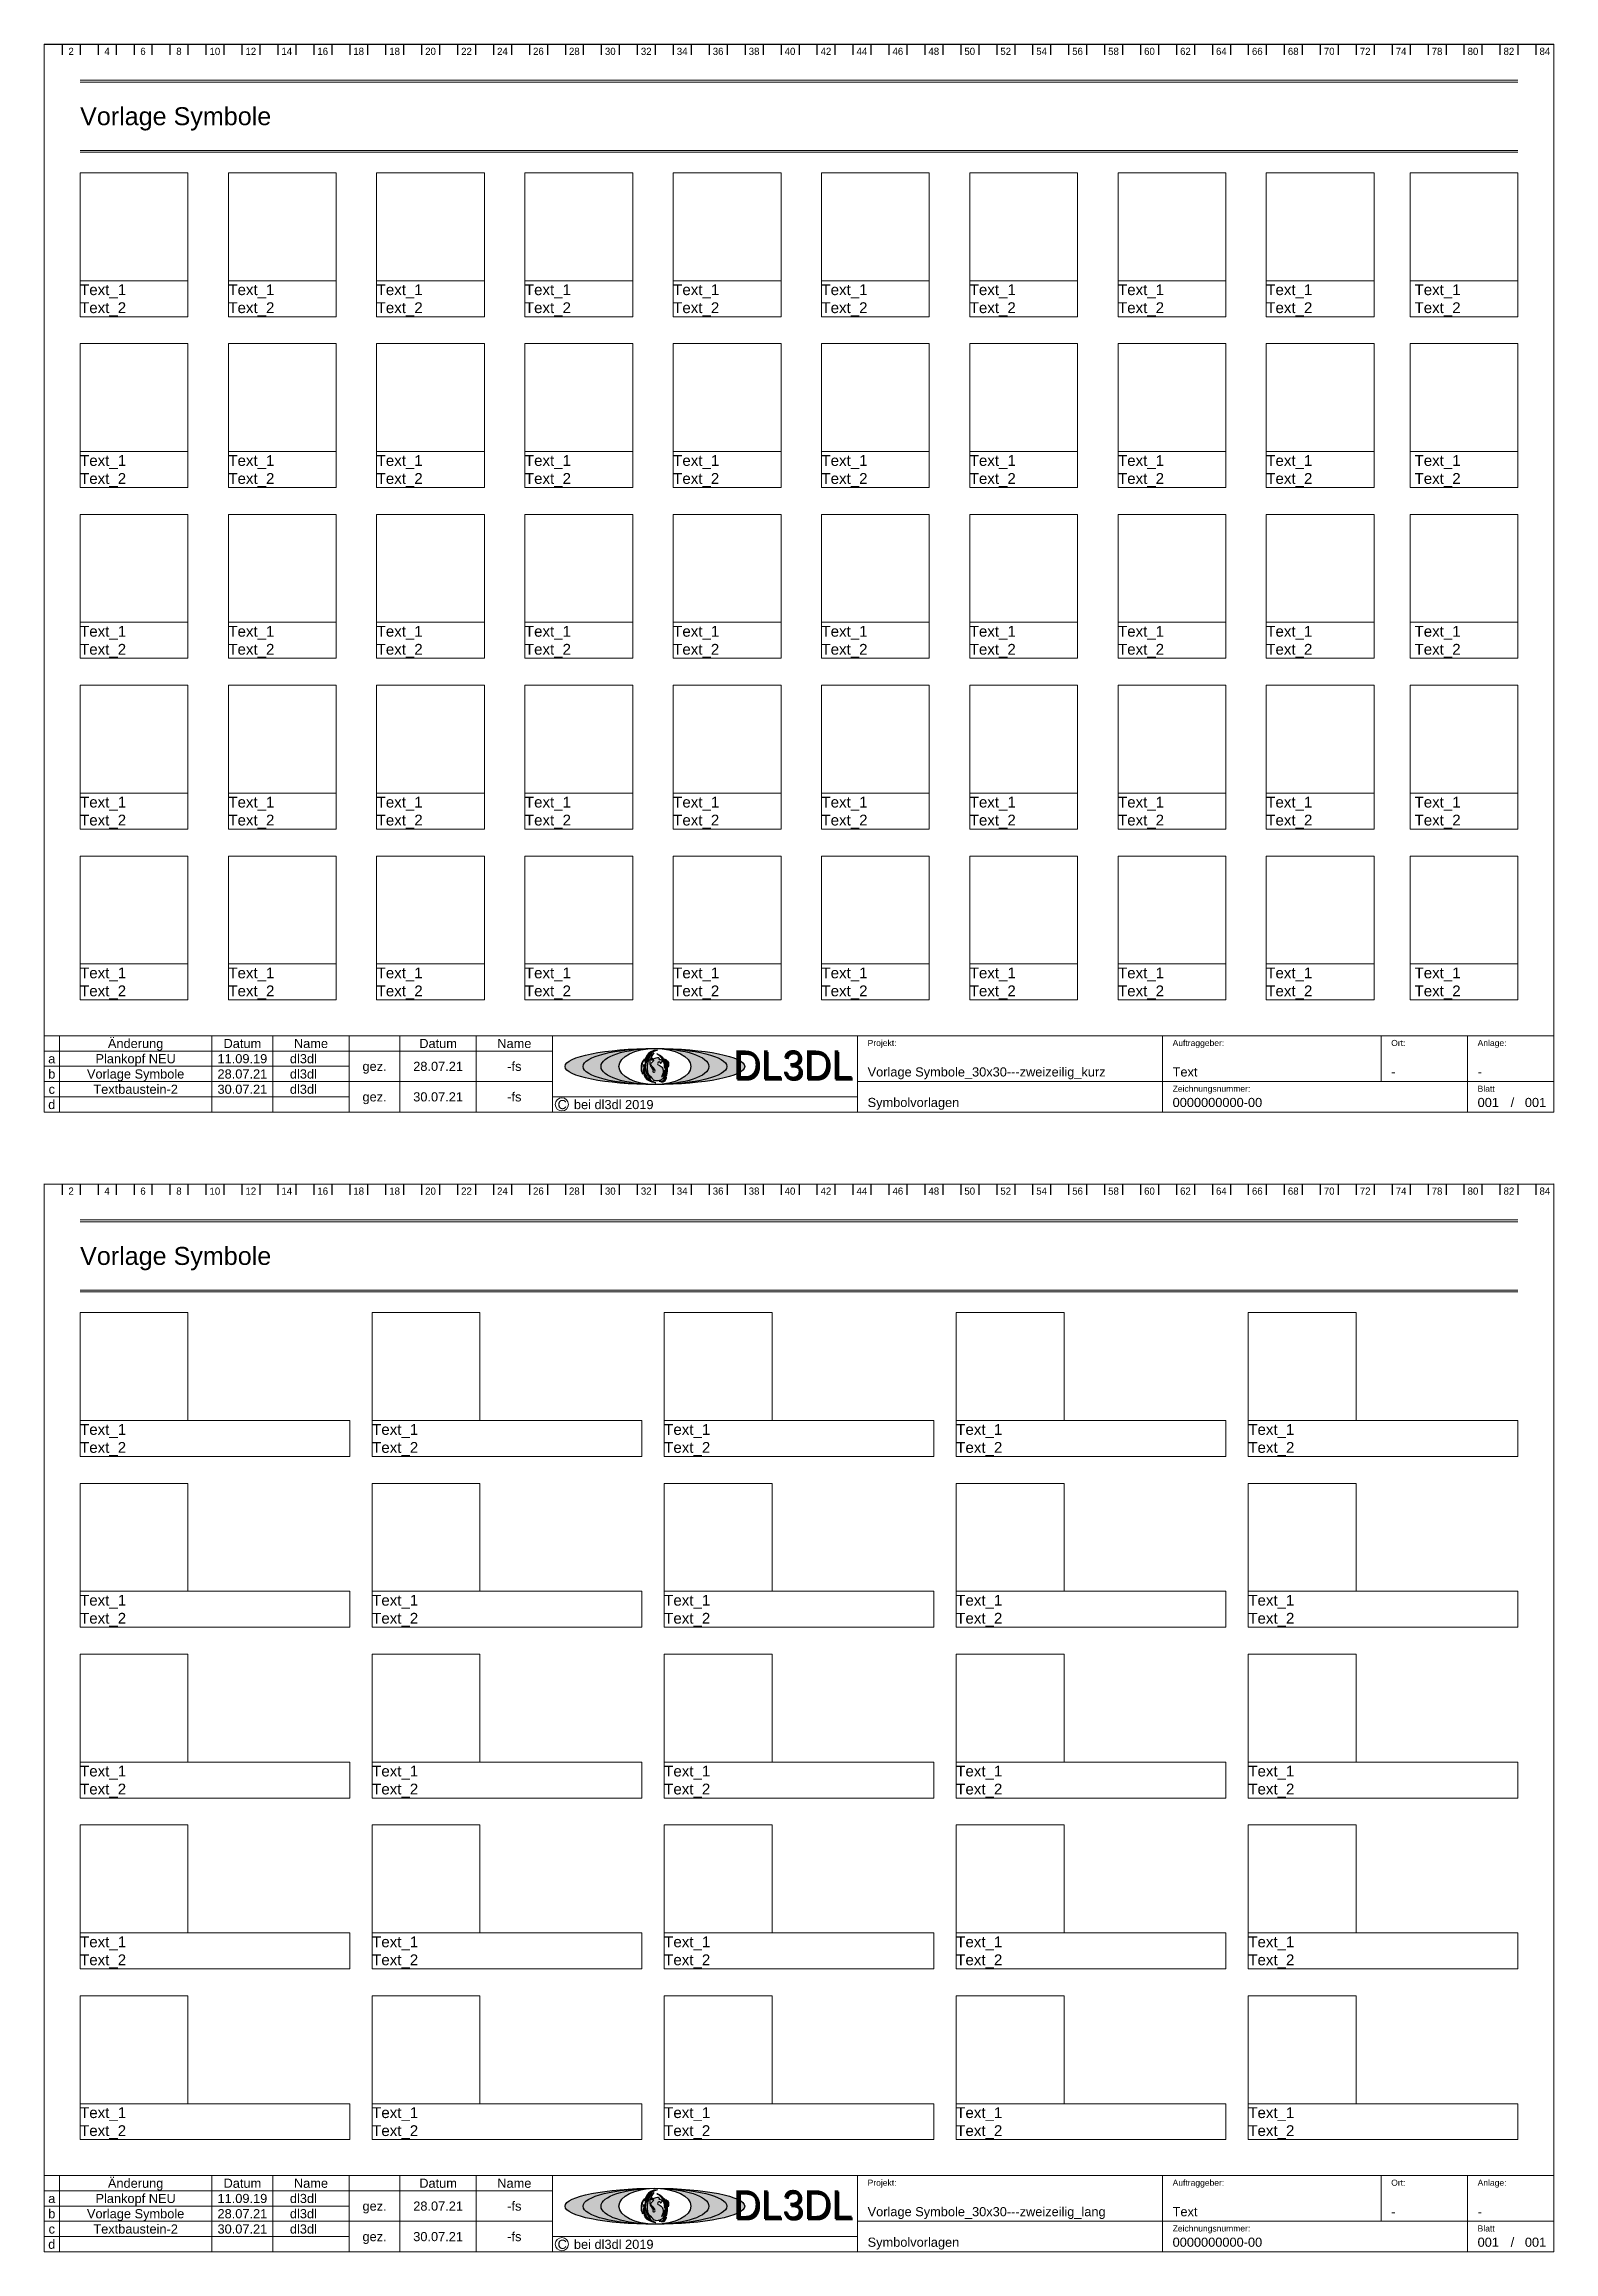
# Model space of a CAD drawing. Header units: millimetres. Extents: x 0 to 1740, y -634 to 297.
# Drawn here: x 880 to 1300, y -634 to -20 of the extents above; entities that cross this region are included whole.
import ezdxf
from ezdxf.enums import TextEntityAlignment as Align

# ---------------------------------------------------------------- set-up
doc = ezdxf.new("R2010")
doc.units = ezdxf.units.MM
doc.layers.get('0').update_dxf_attribs({"lineweight": 25, "true_color": 0xffffff})
for name, color, linetype, lineweight, true_color in [('_Legende', 5, 'Continuous', 5, 0x0000ff), ('_Rahmen_Symbol_bl', 5, 'Continuous', 5, 0x0000ff), ('_Rahmen_Symbol_rt', 1, 'Continuous', 5, 0xff0000), ('_Rahmen_Symbol_Text', 3, 'Continuous', 5, 0x00ff00), ('_Zeichenfläche', 30, 'Continuous', 5, 0xff7f00), ('BLATTRAHMEN', 5, 'Continuous', 5, 0x0000ff), ('FORMAT', 2, 'Continuous', 5, 0xffff00), ('LOGO_A', 1, 'Continuous', 5, 0xff0000), ('LOGO_B', 30, 'Continuous', 5, 0xff7f00), ('LOGO_C', 12, 'Continuous', 5, 0xaa0000), ('LOGO_TEXT', 5, 'Continuous', 5, 0x0000ff), ('TEXT_VORGABE', 1, 'Continuous', 5, 0xff0000)]:
    doc.layers.add(name, color=color, linetype=linetype, lineweight=lineweight, true_color=true_color)
for name, color, linetype, true_color in [('Logo_Text2', 1, 'Continuous', 0xff0000), ('PFOENIX', 94, 'Continuous', 0x008000), ('RASTER', 5, 'Continuous', 0x0000ff), ('TEXT_AUSGEFUELLT', 3, 'Continuous', 0x00ff00)]:
    doc.layers.add(name, color=color, linetype=linetype, true_color=true_color)
doc.styles.add('textstyle1000', font='')
doc.styles.add('textstyle1001', font='')
doc.styles.add('textstyle1002', font='')
doc.styles.add('textstyle1003', font='')
doc.styles.add('textstyle1004', font='')
doc.styles.add('textstyle1005', font='')
doc.styles.add('textstyle1006', font='')
doc.styles.add('textstyle1007', font='')
doc.styles.add('textstyle1008', font='')
doc.styles.add('textstyle1009', font='')
doc.styles.add('textstyle1010', font='')
doc.styles.add('textstyle1011', font='')
doc.styles.add('textstyle1012', font='')
doc.styles.add('textstyle1013', font='')
doc.styles.add('textstyle1014', font='')
doc.styles.add('textstyle1015', font='')
doc.styles.add('textstyle1016', font='')
doc.styles.add('textstyle1017', font='')
doc.styles.add('textstyle1018', font='')
doc.styles.add('textstyle1019', font='')
doc.styles.add('textstyle1020', font='')
doc.styles.add('textstyle1021', font='')
doc.styles.add('textstyle1022', font='')
doc.styles.add('textstyle1023', font='')
doc.styles.add('textstyle1024', font='')
doc.styles.add('textstyle1025', font='')
doc.styles.add('textstyle1026', font='')
doc.styles.add('textstyle1027', font='')
doc.styles.add('textstyle1028', font='')
doc.styles.add('textstyle1029', font='')
doc.styles.add('textstyle1030', font='')
doc.styles.add('textstyle1047', font='')
doc.styles.add('textstyle1048', font='')
doc.styles.add('textstyle1049', font='')
doc.styles.add('textstyle1050', font='')
doc.styles.add('textstyle1051', font='')
doc.styles.add('textstyle1052', font='')
doc.styles.add('textstyle1053', font='')
doc.styles.add('textstyle1054', font='')
doc.styles.add('textstyle106', font='')
doc.styles.add('textstyle1060', font='')
doc.styles.add('textstyle1061', font='')
doc.styles.add('textstyle1062', font='')
doc.styles.add('textstyle1063', font='')
doc.styles.add('textstyle1064', font='')
doc.styles.add('textstyle1065', font='')
doc.styles.add('textstyle1066', font='')
doc.styles.add('textstyle1067', font='')
doc.styles.add('textstyle1068', font='')
doc.styles.add('textstyle1069', font='')
doc.styles.add('textstyle107', font='')
doc.styles.add('textstyle1070', font='')
doc.styles.add('textstyle1071', font='')
doc.styles.add('textstyle1072', font='')
doc.styles.add('textstyle1073', font='')
doc.styles.add('textstyle1074', font='')
doc.styles.add('textstyle1075', font='')
doc.styles.add('textstyle1076', font='')
doc.styles.add('textstyle1077', font='')
doc.styles.add('textstyle1078', font='')
doc.styles.add('textstyle1079', font='')
doc.styles.add('textstyle1080', font='')
doc.styles.add('textstyle1081', font='')
doc.styles.add('textstyle1082', font='')
doc.styles.add('textstyle1083', font='')
doc.styles.add('textstyle1084', font='')
doc.styles.add('textstyle1085', font='')
doc.styles.add('textstyle1086', font='')
doc.styles.add('textstyle1087', font='')
doc.styles.add('textstyle1088', font='')
doc.styles.add('textstyle1089', font='')
doc.styles.add('textstyle1090', font='')
doc.styles.add('textstyle1091', font='')
doc.styles.add('textstyle1092', font='')
doc.styles.add('textstyle1093', font='')
doc.styles.add('textstyle1094', font='')
doc.styles.add('textstyle1159', font='')
doc.styles.add('textstyle116', font='')
doc.styles.add('textstyle1160', font='')
doc.styles.add('textstyle1161', font='')
doc.styles.add('textstyle1162', font='')
doc.styles.add('textstyle1163', font='')
doc.styles.add('textstyle1164', font='')
doc.styles.add('textstyle1165', font='')
doc.styles.add('textstyle1166', font='')
doc.styles.add('textstyle1167', font='')
doc.styles.add('textstyle1168', font='')
doc.styles.add('textstyle1169', font='')
doc.styles.add('textstyle117', font='')
doc.styles.add('textstyle1170', font='')
doc.styles.add('textstyle1171', font='')
doc.styles.add('textstyle1172', font='')
doc.styles.add('textstyle1173', font='')
doc.styles.add('textstyle1174', font='')
doc.styles.add('textstyle1175', font='')
doc.styles.add('textstyle1176', font='')
doc.styles.add('textstyle1177', font='')
doc.styles.add('textstyle1178', font='')
doc.styles.add('textstyle1179', font='')
doc.styles.add('textstyle1180', font='')
doc.styles.add('textstyle1181', font='')
doc.styles.add('textstyle1182', font='')
doc.styles.add('textstyle1183', font='')
doc.styles.add('textstyle1184', font='')
doc.styles.add('textstyle1185', font='')
doc.styles.add('textstyle1186', font='')
doc.styles.add('textstyle1187', font='')
doc.styles.add('textstyle1188', font='')
doc.styles.add('textstyle1189', font='')
doc.styles.add('textstyle1190', font='')
doc.styles.add('textstyle1191', font='')
doc.styles.add('textstyle1199', font='')
doc.styles.add('textstyle1200', font='')
doc.styles.add('textstyle1201', font='')
doc.styles.add('textstyle1202', font='')
doc.styles.add('textstyle1203', font='')
doc.styles.add('textstyle1204', font='')
doc.styles.add('textstyle1205', font='')
doc.styles.add('textstyle1206', font='')
doc.styles.add('textstyle127', font='')
doc.styles.add('textstyle128', font='')
doc.styles.add('textstyle132', font='')
doc.styles.add('textstyle142', font='')
doc.styles.add('textstyle143', font='')
doc.styles.add('textstyle144', font='')
doc.styles.add('textstyle15', font='')
doc.styles.add('textstyle16', font='')
doc.styles.add('textstyle162', font='')
doc.styles.add('textstyle1627', font='')
doc.styles.add('textstyle163', font='')
doc.styles.add('textstyle1642', font='')
doc.styles.add('textstyle1648', font='')
doc.styles.add('textstyle1649', font='')
doc.styles.add('textstyle174', font='')
doc.styles.add('textstyle175', font='')
doc.styles.add('textstyle179', font='')
doc.styles.add('textstyle180', font='')
doc.styles.add('textstyle191', font='')
doc.styles.add('textstyle192', font='')
doc.styles.add('textstyle198', font='')
doc.styles.add('textstyle199', font='')
doc.styles.add('textstyle210', font='')
doc.styles.add('textstyle211', font='')
doc.styles.add('textstyle228', font='')
doc.styles.add('textstyle229', font='')
doc.styles.add('textstyle23', font='')
doc.styles.add('textstyle24', font='')
doc.styles.add('textstyle245', font='')
doc.styles.add('textstyle246', font='')
doc.styles.add('textstyle257', font='')
doc.styles.add('textstyle258', font='')
doc.styles.add('textstyle261', font='')
doc.styles.add('textstyle262', font='')
doc.styles.add('textstyle272', font='')
doc.styles.add('textstyle273', font='')
doc.styles.add('textstyle278', font='')
doc.styles.add('textstyle279', font='')
doc.styles.add('textstyle288', font='')
doc.styles.add('textstyle289', font='')
doc.styles.add('textstyle299', font='')
doc.styles.add('textstyle3', font='')
doc.styles.add('textstyle300', font='')
doc.styles.add('textstyle317', font='')
doc.styles.add('textstyle318', font='')
doc.styles.add('textstyle322', font='')
doc.styles.add('textstyle323', font='')
doc.styles.add('textstyle330', font='')
doc.styles.add('textstyle344', font='')
doc.styles.add('textstyle35', font='')
doc.styles.add('textstyle350', font='')
doc.styles.add('textstyle351', font='')
doc.styles.add('textstyle355', font='')
doc.styles.add('textstyle356', font='')
doc.styles.add('textstyle36', font='')
doc.styles.add('textstyle361', font='')
doc.styles.add('textstyle362', font='')
doc.styles.add('textstyle383', font='')
doc.styles.add('textstyle384', font='')
doc.styles.add('textstyle388', font='')
doc.styles.add('textstyle389', font='')
doc.styles.add('textstyle398', font='')
doc.styles.add('textstyle399', font='')
doc.styles.add('textstyle4', font='')
doc.styles.add('textstyle403', font='')
doc.styles.add('textstyle404', font='')
doc.styles.add('textstyle409', font='')
doc.styles.add('textstyle410', font='')
doc.styles.add('textstyle431', font='')
doc.styles.add('textstyle432', font='')
doc.styles.add('textstyle436', font='')
doc.styles.add('textstyle437', font='')
doc.styles.add('textstyle442', font='')
doc.styles.add('textstyle443', font='')
doc.styles.add('textstyle458', font='')
doc.styles.add('textstyle459', font='')
doc.styles.add('textstyle480', font='')
doc.styles.add('textstyle485', font='')
doc.styles.add('textstyle486', font='')
doc.styles.add('textstyle493', font='')
doc.styles.add('textstyle494', font='')
doc.styles.add('textstyle497', font='')
doc.styles.add('textstyle50', font='')
doc.styles.add('textstyle505', font='')
doc.styles.add('textstyle51', font='')
doc.styles.add('textstyle520', font='')
doc.styles.add('textstyle523', font='')
doc.styles.add('textstyle524', font='')
doc.styles.add('textstyle529', font='')
doc.styles.add('textstyle530', font='')
doc.styles.add('textstyle541', font='')
doc.styles.add('textstyle542', font='')
doc.styles.add('textstyle546', font='')
doc.styles.add('textstyle549', font='')
doc.styles.add('textstyle559', font='')
doc.styles.add('textstyle560', font='')
doc.styles.add('textstyle564', font='')
doc.styles.add('textstyle567', font='')
doc.styles.add('textstyle569', font='')
doc.styles.add('textstyle582', font='')
doc.styles.add('textstyle588', font='')
doc.styles.add('textstyle591', font='')
doc.styles.add('textstyle597', font='')
doc.styles.add('textstyle598', font='')
doc.styles.add('textstyle61', font='')
doc.styles.add('textstyle615', font='')
doc.styles.add('textstyle616', font='')
doc.styles.add('textstyle617', font='')
doc.styles.add('textstyle62', font='')
doc.styles.add('textstyle620', font='')
doc.styles.add('textstyle626', font='')
doc.styles.add('textstyle627', font='')
doc.styles.add('textstyle635', font='')
doc.styles.add('textstyle636', font='')
doc.styles.add('textstyle644', font='')
doc.styles.add('textstyle645', font='')
doc.styles.add('textstyle654', font='')
doc.styles.add('textstyle655', font='')
doc.styles.add('textstyle659', font='')
doc.styles.add('textstyle660', font='')
doc.styles.add('textstyle670', font='')
doc.styles.add('textstyle671', font='')
doc.styles.add('textstyle675', font='')
doc.styles.add('textstyle676', font='')
doc.styles.add('textstyle697', font='')
doc.styles.add('textstyle698', font='')
doc.styles.add('textstyle703', font='')
doc.styles.add('textstyle704', font='')
doc.styles.add('textstyle708', font='')
doc.styles.add('textstyle709', font='')
doc.styles.add('textstyle71', font='')
doc.styles.add('textstyle715', font='')
doc.styles.add('textstyle72', font='')
doc.styles.add('textstyle730', font='')
doc.styles.add('textstyle735', font='')
doc.styles.add('textstyle736', font='')
doc.styles.add('textstyle747', font='')
doc.styles.add('textstyle748', font='')
doc.styles.add('textstyle754', font='')
doc.styles.add('textstyle755', font='')
doc.styles.add('textstyle762', font='')
doc.styles.add('textstyle772', font='')
doc.styles.add('textstyle773', font='')
doc.styles.add('textstyle790', font='')
doc.styles.add('textstyle791', font='')
doc.styles.add('textstyle801', font='')
doc.styles.add('textstyle805', font='')
doc.styles.add('textstyle806', font='')
doc.styles.add('textstyle817', font='')
doc.styles.add('textstyle818', font='')
doc.styles.add('textstyle823', font='')
doc.styles.add('textstyle824', font='')
doc.styles.add('textstyle83', font='')
doc.styles.add('textstyle834', font='')
doc.styles.add('textstyle835', font='')
doc.styles.add('textstyle84', font='')
doc.styles.add('textstyle842', font='')
doc.styles.add('textstyle852', font='')
doc.styles.add('textstyle853', font='')
doc.styles.add('textstyle854', font='')
doc.styles.add('textstyle871', font='')
doc.styles.add('textstyle872', font='')
doc.styles.add('textstyle883', font='')
doc.styles.add('textstyle884', font='')
doc.styles.add('textstyle94', font='')
doc.styles.add('textstyle95', font='')
doc.styles.add('textstyle967', font='')
doc.styles.add('textstyle968', font='')
doc.styles.add('textstyle969', font='')
doc.styles.add('textstyle970', font='')
doc.styles.add('textstyle971', font='')
doc.styles.add('textstyle972', font='')
doc.styles.add('textstyle973', font='')
doc.styles.add('textstyle974', font='')
doc.styles.add('textstyle975', font='')
doc.styles.add('textstyle976', font='')
doc.styles.add('textstyle977', font='')
doc.styles.add('textstyle978', font='')
doc.styles.add('textstyle979', font='')
doc.styles.add('textstyle980', font='')
doc.styles.add('textstyle981', font='')
doc.styles.add('textstyle982', font='')
doc.styles.add('textstyle983', font='')
doc.styles.add('textstyle984', font='')
doc.styles.add('textstyle985', font='')
doc.styles.add('textstyle986', font='')
doc.styles.add('textstyle987', font='')
doc.styles.add('textstyle988', font='')
doc.styles.add('textstyle989', font='')
doc.styles.add('textstyle990', font='')
doc.styles.add('textstyle991', font='')
doc.styles.add('textstyle992', font='')
doc.styles.add('textstyle993', font='')
doc.styles.add('textstyle994', font='')
doc.styles.add('textstyle995', font='')
doc.styles.add('textstyle996', font='')
doc.styles.add('textstyle997', font='')
doc.styles.add('textstyle998', font='')
doc.styles.add('textstyle999', font='')
doc.styles.get('textstyle1000').set_extended_font_data('Arial')
doc.styles.get('textstyle1001').set_extended_font_data('Arial')
doc.styles.get('textstyle1002').set_extended_font_data('Arial')
doc.styles.get('textstyle1003').set_extended_font_data('Arial')
doc.styles.get('textstyle1004').set_extended_font_data('Arial')
doc.styles.get('textstyle1005').set_extended_font_data('Arial')
doc.styles.get('textstyle1006').set_extended_font_data('Arial')
doc.styles.get('textstyle1007').set_extended_font_data('Arial')
doc.styles.get('textstyle1008').set_extended_font_data('Arial')
doc.styles.get('textstyle1009').set_extended_font_data('Arial')
doc.styles.get('textstyle1010').set_extended_font_data('Arial')
doc.styles.get('textstyle1011').set_extended_font_data('Arial')
doc.styles.get('textstyle1012').set_extended_font_data('Arial')
doc.styles.get('textstyle1013').set_extended_font_data('Arial')
doc.styles.get('textstyle1014').set_extended_font_data('Arial')
doc.styles.get('textstyle1015').set_extended_font_data('Arial')
doc.styles.get('textstyle1016').set_extended_font_data('Arial')
doc.styles.get('textstyle1017').set_extended_font_data('Arial')
doc.styles.get('textstyle1018').set_extended_font_data('Arial')
doc.styles.get('textstyle1019').set_extended_font_data('Arial')
doc.styles.get('textstyle1020').set_extended_font_data('Arial')
doc.styles.get('textstyle1021').set_extended_font_data('Arial')
doc.styles.get('textstyle1022').set_extended_font_data('Arial')
doc.styles.get('textstyle1023').set_extended_font_data('Arial')
doc.styles.get('textstyle1024').set_extended_font_data('Arial')
doc.styles.get('textstyle1025').set_extended_font_data('Arial')
doc.styles.get('textstyle1026').set_extended_font_data('Arial')
doc.styles.get('textstyle1027').set_extended_font_data('Arial')
doc.styles.get('textstyle1028').set_extended_font_data('Arial')
doc.styles.get('textstyle1029').set_extended_font_data('Arial')
doc.styles.get('textstyle1030').set_extended_font_data('Arial')
doc.styles.get('textstyle1047').set_extended_font_data('Arial')
doc.styles.get('textstyle1048').set_extended_font_data('Arial')
doc.styles.get('textstyle1049').set_extended_font_data('Arial')
doc.styles.get('textstyle1050').set_extended_font_data('Arial')
doc.styles.get('textstyle1051').set_extended_font_data('Arial')
doc.styles.get('textstyle1052').set_extended_font_data('Arial')
doc.styles.get('textstyle1053').set_extended_font_data('Arial')
doc.styles.get('textstyle1054').set_extended_font_data('Arial')
doc.styles.get('textstyle106').set_extended_font_data('textstyle80')
doc.styles.get('textstyle1060').set_extended_font_data('Arial')
doc.styles.get('textstyle1061').set_extended_font_data('Arial')
doc.styles.get('textstyle1062').set_extended_font_data('Arial')
doc.styles.get('textstyle1063').set_extended_font_data('Arial')
doc.styles.get('textstyle1064').set_extended_font_data('Arial')
doc.styles.get('textstyle1065').set_extended_font_data('Arial')
doc.styles.get('textstyle1066').set_extended_font_data('Arial')
doc.styles.get('textstyle1067').set_extended_font_data('Arial')
doc.styles.get('textstyle1068').set_extended_font_data('Arial')
doc.styles.get('textstyle1069').set_extended_font_data('Arial')
doc.styles.get('textstyle107').set_extended_font_data('textstyle80')
doc.styles.get('textstyle1070').set_extended_font_data('Arial')
doc.styles.get('textstyle1071').set_extended_font_data('Arial')
doc.styles.get('textstyle1072').set_extended_font_data('Arial')
doc.styles.get('textstyle1073').set_extended_font_data('Arial')
doc.styles.get('textstyle1074').set_extended_font_data('Arial')
doc.styles.get('textstyle1075').set_extended_font_data('Arial')
doc.styles.get('textstyle1076').set_extended_font_data('Arial')
doc.styles.get('textstyle1077').set_extended_font_data('Arial')
doc.styles.get('textstyle1078').set_extended_font_data('Arial')
doc.styles.get('textstyle1079').set_extended_font_data('Arial')
doc.styles.get('textstyle1080').set_extended_font_data('Arial')
doc.styles.get('textstyle1081').set_extended_font_data('Arial')
doc.styles.get('textstyle1082').set_extended_font_data('Arial')
doc.styles.get('textstyle1083').set_extended_font_data('Arial')
doc.styles.get('textstyle1084').set_extended_font_data('Arial')
doc.styles.get('textstyle1085').set_extended_font_data('Arial')
doc.styles.get('textstyle1086').set_extended_font_data('Arial')
doc.styles.get('textstyle1087').set_extended_font_data('Arial')
doc.styles.get('textstyle1088').set_extended_font_data('Arial')
doc.styles.get('textstyle1089').set_extended_font_data('Arial')
doc.styles.get('textstyle1090').set_extended_font_data('Arial')
doc.styles.get('textstyle1091').set_extended_font_data('Arial')
doc.styles.get('textstyle1092').set_extended_font_data('Arial')
doc.styles.get('textstyle1093').set_extended_font_data('Arial')
doc.styles.get('textstyle1094').set_extended_font_data('Arial')
doc.styles.get('textstyle1159').set_extended_font_data('Arial')
doc.styles.get('textstyle116').set_extended_font_data('textstyle78')
doc.styles.get('textstyle1160').set_extended_font_data('Arial')
doc.styles.get('textstyle1161').set_extended_font_data('Arial')
doc.styles.get('textstyle1162').set_extended_font_data('Arial')
doc.styles.get('textstyle1163').set_extended_font_data('Arial')
doc.styles.get('textstyle1164').set_extended_font_data('Arial')
doc.styles.get('textstyle1165').set_extended_font_data('Arial')
doc.styles.get('textstyle1166').set_extended_font_data('Arial')
doc.styles.get('textstyle1167').set_extended_font_data('Arial')
doc.styles.get('textstyle1168').set_extended_font_data('Arial')
doc.styles.get('textstyle1169').set_extended_font_data('Arial')
doc.styles.get('textstyle117').set_extended_font_data('textstyle78')
doc.styles.get('textstyle1170').set_extended_font_data('Arial')
doc.styles.get('textstyle1171').set_extended_font_data('Arial')
doc.styles.get('textstyle1172').set_extended_font_data('Arial')
doc.styles.get('textstyle1173').set_extended_font_data('Arial')
doc.styles.get('textstyle1174').set_extended_font_data('Arial')
doc.styles.get('textstyle1175').set_extended_font_data('Arial')
doc.styles.get('textstyle1176').set_extended_font_data('Arial')
doc.styles.get('textstyle1177').set_extended_font_data('Arial')
doc.styles.get('textstyle1178').set_extended_font_data('Arial')
doc.styles.get('textstyle1179').set_extended_font_data('Arial')
doc.styles.get('textstyle1180').set_extended_font_data('Arial')
doc.styles.get('textstyle1181').set_extended_font_data('Arial')
doc.styles.get('textstyle1182').set_extended_font_data('Arial')
doc.styles.get('textstyle1183').set_extended_font_data('Arial')
doc.styles.get('textstyle1184').set_extended_font_data('Arial')
doc.styles.get('textstyle1185').set_extended_font_data('Arial')
doc.styles.get('textstyle1186').set_extended_font_data('Arial')
doc.styles.get('textstyle1187').set_extended_font_data('Arial')
doc.styles.get('textstyle1188').set_extended_font_data('Arial')
doc.styles.get('textstyle1189').set_extended_font_data('Arial')
doc.styles.get('textstyle1190').set_extended_font_data('Arial')
doc.styles.get('textstyle1191').set_extended_font_data('Arial')
doc.styles.get('textstyle1199').set_extended_font_data('Arial')
doc.styles.get('textstyle1200').set_extended_font_data('Arial')
doc.styles.get('textstyle1201').set_extended_font_data('Arial')
doc.styles.get('textstyle1202').set_extended_font_data('Arial')
doc.styles.get('textstyle1203').set_extended_font_data('Arial')
doc.styles.get('textstyle1204').set_extended_font_data('Arial')
doc.styles.get('textstyle1205').set_extended_font_data('Arial')
doc.styles.get('textstyle1206').set_extended_font_data('Arial')
doc.styles.get('textstyle127').set_extended_font_data('textstyle79')
doc.styles.get('textstyle128').set_extended_font_data('textstyle79')
doc.styles.get('textstyle132').set_extended_font_data('textstyle142')
doc.styles.get('textstyle142').set_extended_font_data('textstyle142')
doc.styles.get('textstyle143').set_extended_font_data('textstyle141')
doc.styles.get('textstyle144').set_extended_font_data('textstyle141')
doc.styles.get('textstyle15').set_extended_font_data('textstyle72')
doc.styles.get('textstyle16').set_extended_font_data('textstyle72')
doc.styles.get('textstyle162').set_extended_font_data('textstyle82')
doc.styles.get('textstyle1627').set_extended_font_data('Arial')
doc.styles.get('textstyle163').set_extended_font_data('textstyle82')
doc.styles.get('textstyle1642').set_extended_font_data('Arial')
doc.styles.get('textstyle1648').set_extended_font_data('Arial')
doc.styles.get('textstyle1649').set_extended_font_data('Arial')
doc.styles.get('textstyle174').set_extended_font_data('textstyle140')
doc.styles.get('textstyle175').set_extended_font_data('textstyle140')
doc.styles.get('textstyle179').set_extended_font_data('textstyle146')
doc.styles.get('textstyle180').set_extended_font_data('textstyle146')
doc.styles.get('textstyle191').set_extended_font_data('textstyle145')
doc.styles.get('textstyle192').set_extended_font_data('textstyle145')
doc.styles.get('textstyle198').set_extended_font_data('textstyle143')
doc.styles.get('textstyle199').set_extended_font_data('textstyle143')
doc.styles.get('textstyle210').set_extended_font_data('textstyle144')
doc.styles.get('textstyle211').set_extended_font_data('textstyle144')
doc.styles.get('textstyle228').set_extended_font_data('textstyle150')
doc.styles.get('textstyle229').set_extended_font_data('textstyle150')
doc.styles.get('textstyle23').set_extended_font_data('textstyle70')
doc.styles.get('textstyle24').set_extended_font_data('textstyle70')
doc.styles.get('textstyle245').set_extended_font_data('textstyle147')
doc.styles.get('textstyle246').set_extended_font_data('textstyle147')
doc.styles.get('textstyle257').set_extended_font_data('textstyle148')
doc.styles.get('textstyle258').set_extended_font_data('textstyle148')
doc.styles.get('textstyle261').set_extended_font_data('textstyle152')
doc.styles.get('textstyle262').set_extended_font_data('textstyle152')
doc.styles.get('textstyle272').set_extended_font_data('textstyle154')
doc.styles.get('textstyle273').set_extended_font_data('textstyle154')
doc.styles.get('textstyle278').set_extended_font_data('textstyle153')
doc.styles.get('textstyle279').set_extended_font_data('textstyle153')
doc.styles.get('textstyle288').set_extended_font_data('textstyle149')
doc.styles.get('textstyle289').set_extended_font_data('textstyle149')
doc.styles.get('textstyle299').set_extended_font_data('textstyle151')
doc.styles.get('textstyle3').set_extended_font_data('textstyle73')
doc.styles.get('textstyle300').set_extended_font_data('textstyle151')
doc.styles.get('textstyle317').set_extended_font_data('TGL 31034-1')
doc.styles.get('textstyle318').set_extended_font_data('TGL 31034-1')
doc.styles.get('textstyle322').set_extended_font_data('TGL 31034-1')
doc.styles.get('textstyle323').set_extended_font_data('TGL 31034-1')
doc.styles.get('textstyle330').set_extended_font_data('Arial')
doc.styles.get('textstyle344').set_extended_font_data('Arial')
doc.styles.get('textstyle35').set_extended_font_data('textstyle71')
doc.styles.get('textstyle350').set_extended_font_data('Arial')
doc.styles.get('textstyle351').set_extended_font_data('Arial')
doc.styles.get('textstyle355').set_extended_font_data('Arial')
doc.styles.get('textstyle356').set_extended_font_data('Arial')
doc.styles.get('textstyle36').set_extended_font_data('textstyle71')
doc.styles.get('textstyle361').set_extended_font_data('Arial')
doc.styles.get('textstyle362').set_extended_font_data('Arial')
doc.styles.get('textstyle383').set_extended_font_data('Arial')
doc.styles.get('textstyle384').set_extended_font_data('Arial')
doc.styles.get('textstyle388').set_extended_font_data('Arial')
doc.styles.get('textstyle389').set_extended_font_data('Arial')
doc.styles.get('textstyle398').set_extended_font_data('Arial')
doc.styles.get('textstyle399').set_extended_font_data('Arial')
doc.styles.get('textstyle4').set_extended_font_data('textstyle73')
doc.styles.get('textstyle403').set_extended_font_data('Arial')
doc.styles.get('textstyle404').set_extended_font_data('Arial')
doc.styles.get('textstyle409').set_extended_font_data('Arial')
doc.styles.get('textstyle410').set_extended_font_data('Arial')
doc.styles.get('textstyle431').set_extended_font_data('Arial')
doc.styles.get('textstyle432').set_extended_font_data('Arial')
doc.styles.get('textstyle436').set_extended_font_data('Arial')
doc.styles.get('textstyle437').set_extended_font_data('Arial')
doc.styles.get('textstyle442').set_extended_font_data('Arial')
doc.styles.get('textstyle443').set_extended_font_data('Arial')
doc.styles.get('textstyle458').set_extended_font_data('Arial')
doc.styles.get('textstyle459').set_extended_font_data('Arial')
doc.styles.get('textstyle480').set_extended_font_data('Arial')
doc.styles.get('textstyle485').set_extended_font_data('Arial')
doc.styles.get('textstyle486').set_extended_font_data('Arial')
doc.styles.get('textstyle493').set_extended_font_data('Arial')
doc.styles.get('textstyle494').set_extended_font_data('Arial')
doc.styles.get('textstyle497').set_extended_font_data('Arial')
doc.styles.get('textstyle50').set_extended_font_data('textstyle77')
doc.styles.get('textstyle505').set_extended_font_data('Arial')
doc.styles.get('textstyle51').set_extended_font_data('textstyle77')
doc.styles.get('textstyle520').set_extended_font_data('Arial')
doc.styles.get('textstyle523').set_extended_font_data('Arial')
doc.styles.get('textstyle524').set_extended_font_data('Arial')
doc.styles.get('textstyle529').set_extended_font_data('Arial')
doc.styles.get('textstyle530').set_extended_font_data('Arial')
doc.styles.get('textstyle541').set_extended_font_data('Arial')
doc.styles.get('textstyle542').set_extended_font_data('Arial')
doc.styles.get('textstyle546').set_extended_font_data('Arial')
doc.styles.get('textstyle549').set_extended_font_data('Arial')
doc.styles.get('textstyle559').set_extended_font_data('Arial')
doc.styles.get('textstyle560').set_extended_font_data('Arial')
doc.styles.get('textstyle564').set_extended_font_data('Arial')
doc.styles.get('textstyle567').set_extended_font_data('Arial')
doc.styles.get('textstyle569').set_extended_font_data('Arial')
doc.styles.get('textstyle582').set_extended_font_data('Arial')
doc.styles.get('textstyle588').set_extended_font_data('Arial')
doc.styles.get('textstyle591').set_extended_font_data('Arial')
doc.styles.get('textstyle597').set_extended_font_data('Arial')
doc.styles.get('textstyle598').set_extended_font_data('Arial')
doc.styles.get('textstyle61').set_extended_font_data('textstyle76')
doc.styles.get('textstyle615').set_extended_font_data('Arial')
doc.styles.get('textstyle616').set_extended_font_data('Arial')
doc.styles.get('textstyle617').set_extended_font_data('Arial')
doc.styles.get('textstyle62').set_extended_font_data('textstyle76')
doc.styles.get('textstyle620').set_extended_font_data('Arial')
doc.styles.get('textstyle626').set_extended_font_data('Arial')
doc.styles.get('textstyle627').set_extended_font_data('Arial')
doc.styles.get('textstyle635').set_extended_font_data('Arial')
doc.styles.get('textstyle636').set_extended_font_data('Arial')
doc.styles.get('textstyle644').set_extended_font_data('Arial')
doc.styles.get('textstyle645').set_extended_font_data('Arial')
doc.styles.get('textstyle654').set_extended_font_data('Arial')
doc.styles.get('textstyle655').set_extended_font_data('Arial')
doc.styles.get('textstyle659').set_extended_font_data('Arial')
doc.styles.get('textstyle660').set_extended_font_data('Arial')
doc.styles.get('textstyle670').set_extended_font_data('Arial')
doc.styles.get('textstyle671').set_extended_font_data('Arial')
doc.styles.get('textstyle675').set_extended_font_data('Arial')
doc.styles.get('textstyle676').set_extended_font_data('Arial')
doc.styles.get('textstyle697').set_extended_font_data('Arial')
doc.styles.get('textstyle698').set_extended_font_data('Arial')
doc.styles.get('textstyle703').set_extended_font_data('Arial')
doc.styles.get('textstyle704').set_extended_font_data('Arial')
doc.styles.get('textstyle708').set_extended_font_data('Arial')
doc.styles.get('textstyle709').set_extended_font_data('Arial')
doc.styles.get('textstyle71').set_extended_font_data('textstyle74')
doc.styles.get('textstyle715').set_extended_font_data('Arial')
doc.styles.get('textstyle72').set_extended_font_data('textstyle74')
doc.styles.get('textstyle730').set_extended_font_data('Arial')
doc.styles.get('textstyle735').set_extended_font_data('textstyle56')
doc.styles.get('textstyle736').set_extended_font_data('textstyle56')
doc.styles.get('textstyle747').set_extended_font_data('textstyle58')
doc.styles.get('textstyle748').set_extended_font_data('textstyle58')
doc.styles.get('textstyle754').set_extended_font_data('textstyle57')
doc.styles.get('textstyle755').set_extended_font_data('textstyle57')
doc.styles.get('textstyle762').set_extended_font_data('textstyle61')
doc.styles.get('textstyle772').set_extended_font_data('textstyle60')
doc.styles.get('textstyle773').set_extended_font_data('textstyle60')
doc.styles.get('textstyle790').set_extended_font_data('textstyle59')
doc.styles.get('textstyle791').set_extended_font_data('textstyle59')
doc.styles.get('textstyle801').set_extended_font_data('textstyle61')
doc.styles.get('textstyle805').set_extended_font_data('textstyle65')
doc.styles.get('textstyle806').set_extended_font_data('textstyle65')
doc.styles.get('textstyle817').set_extended_font_data('textstyle64')
doc.styles.get('textstyle818').set_extended_font_data('textstyle64')
doc.styles.get('textstyle823').set_extended_font_data('textstyle62')
doc.styles.get('textstyle824').set_extended_font_data('textstyle62')
doc.styles.get('textstyle83').set_extended_font_data('textstyle75')
doc.styles.get('textstyle834').set_extended_font_data('textstyle63')
doc.styles.get('textstyle835').set_extended_font_data('textstyle63')
doc.styles.get('textstyle84').set_extended_font_data('textstyle75')
doc.styles.get('textstyle842').set_extended_font_data('textstyle69')
doc.styles.get('textstyle852').set_extended_font_data('textstyle69')
doc.styles.get('textstyle853').set_extended_font_data('textstyle68')
doc.styles.get('textstyle854').set_extended_font_data('textstyle68')
doc.styles.get('textstyle871').set_extended_font_data('textstyle66')
doc.styles.get('textstyle872').set_extended_font_data('textstyle66')
doc.styles.get('textstyle883').set_extended_font_data('textstyle67')
doc.styles.get('textstyle884').set_extended_font_data('textstyle67')
doc.styles.get('textstyle94').set_extended_font_data('textstyle81')
doc.styles.get('textstyle95').set_extended_font_data('textstyle81')
doc.styles.get('textstyle967').set_extended_font_data('Arial')
doc.styles.get('textstyle968').set_extended_font_data('Arial')
doc.styles.get('textstyle969').set_extended_font_data('Arial')
doc.styles.get('textstyle970').set_extended_font_data('Arial')
doc.styles.get('textstyle971').set_extended_font_data('Arial')
doc.styles.get('textstyle972').set_extended_font_data('Arial')
doc.styles.get('textstyle973').set_extended_font_data('Arial')
doc.styles.get('textstyle974').set_extended_font_data('Arial')
doc.styles.get('textstyle975').set_extended_font_data('Arial')
doc.styles.get('textstyle976').set_extended_font_data('Arial')
doc.styles.get('textstyle977').set_extended_font_data('Arial')
doc.styles.get('textstyle978').set_extended_font_data('Arial')
doc.styles.get('textstyle979').set_extended_font_data('Arial')
doc.styles.get('textstyle980').set_extended_font_data('Arial')
doc.styles.get('textstyle981').set_extended_font_data('Arial')
doc.styles.get('textstyle982').set_extended_font_data('Arial')
doc.styles.get('textstyle983').set_extended_font_data('Arial')
doc.styles.get('textstyle984').set_extended_font_data('Arial')
doc.styles.get('textstyle985').set_extended_font_data('Arial')
doc.styles.get('textstyle986').set_extended_font_data('Arial')
doc.styles.get('textstyle987').set_extended_font_data('Arial')
doc.styles.get('textstyle988').set_extended_font_data('Arial')
doc.styles.get('textstyle989').set_extended_font_data('Arial')
doc.styles.get('textstyle990').set_extended_font_data('Arial')
doc.styles.get('textstyle991').set_extended_font_data('Arial')
doc.styles.get('textstyle992').set_extended_font_data('Arial')
doc.styles.get('textstyle993').set_extended_font_data('Arial')
doc.styles.get('textstyle994').set_extended_font_data('Arial')
doc.styles.get('textstyle995').set_extended_font_data('Arial')
doc.styles.get('textstyle996').set_extended_font_data('Arial')
doc.styles.get('textstyle997').set_extended_font_data('Arial')
doc.styles.get('textstyle998').set_extended_font_data('Arial')
doc.styles.get('textstyle999').set_extended_font_data('Arial')

msp = doc.modelspace()

# ---------------------------------------------------------------- texts
at = {"layer": '_Legende'}
for style, p in [('textstyle1648', (890, -40)), ('textstyle1649', (890, -356.97))]:
    msp.add_text('Vorlage Symbole', height=5, dxfattribs=dict(at, style=style)).set_placement(p, align=Align.MIDDLE_LEFT)
at = {"layer": '_Rahmen_Symbol_Text'}
for s, style, p in [('Text_1', 'textstyle1642', (890, -88.26)), ('Text_2', 'textstyle1627', (890, -93.26)), ('Text_1', 'textstyle1060', (931.25, -88.26)), ('Text_2', 'textstyle1061', (931.25, -93.26)), ('Text_1', 'textstyle1062', (972.5, -88.26)), ('Text_2', 'textstyle1047', (972.5, -93.26)), ('Text_1', 'textstyle1048', (1013.75, -88.26)), ('Text_2', 'textstyle1049', (1013.75, -93.26)), ('Text_1', 'textstyle1050', (1055, -88.26)), ('Text_2', 'textstyle1051', (1055, -93.26)), ('Text_1', 'textstyle1052', (1096.25, -88.26)), ('Text_2', 'textstyle1053', (1096.25, -93.26)), ('Text_1', 'textstyle1054', (1137.5, -88.26)), ('Text_2', 'textstyle1071', (1137.5, -93.26)), ('Text_1', 'textstyle1072', (1178.75, -88.26)), ('Text_2', 'textstyle1073', (1178.75, -93.26)), ('Text_1', 'textstyle1074', (1220, -88.26)), ('Text_2', 'textstyle1075', (1220, -93.26)), ('Text_1', 'textstyle1076', (1261.25, -88.26)), ('Text_2', 'textstyle1077', (1261.25, -93.26)), ('Text_1', 'textstyle1078', (890, -135.76)), ('Text_1', 'textstyle1064', (931.25, -135.76)), ('Text_1', 'textstyle1066', (972.5, -135.76)), ('Text_1', 'textstyle1068', (1013.75, -135.76)), ('Text_1', 'textstyle1070', (1055, -135.76)), ('Text_1', 'textstyle1088', (1096.25, -135.76)), ('Text_1', 'textstyle1090', (1137.5, -135.76)), ('Text_1', 'textstyle1092', (1178.75, -135.76)), ('Text_1', 'textstyle1094', (1220, -135.76)), ('Text_1', 'textstyle1080', (1261.25, -135.76)), ('Text_2', 'textstyle1063', (890, -140.76)), ('Text_2', 'textstyle1065', (931.25, -140.76)), ('Text_2', 'textstyle1067', (972.5, -140.76)), ('Text_2', 'textstyle1069', (1013.75, -140.76)), ('Text_2', 'textstyle1087', (1055, -140.76)), ('Text_2', 'textstyle1089', (1096.25, -140.76)), ('Text_2', 'textstyle1091', (1137.5, -140.76)), ('Text_2', 'textstyle1093', (1178.75, -140.76)), ('Text_2', 'textstyle1079', (1220, -140.76)), ('Text_2', 'textstyle1081', (1261.25, -140.76)), ('Text_1', 'textstyle1082', (890, -183.26)), ('Text_1', 'textstyle1084', (931.25, -183.26)), ('Text_1', 'textstyle1086', (972.5, -183.26)), ('Text_1', 'textstyle976', (1013.75, -183.26)), ('Text_1', 'textstyle978', (1055, -183.26)), ('Text_1', 'textstyle980', (1096.25, -183.26)), ('Text_1', 'textstyle982', (1137.5, -183.26)), ('Text_1', 'textstyle968', (1178.75, -183.26)), ('Text_1', 'textstyle970', (1220, -183.26)), ('Text_1', 'textstyle972', (1261.25, -183.26)), ('Text_2', 'textstyle1083', (890, -188.26)), ('Text_2', 'textstyle1085', (931.25, -188.26)), ('Text_2', 'textstyle975', (972.5, -188.26)), ('Text_2', 'textstyle977', (1013.75, -188.26)), ('Text_2', 'textstyle979', (1055, -188.26)), ('Text_2', 'textstyle981', (1096.25, -188.26)), ('Text_2', 'textstyle967', (1137.5, -188.26)), ('Text_2', 'textstyle969', (1178.75, -188.26)), ('Text_2', 'textstyle971', (1220, -188.26)), ('Text_2', 'textstyle973', (1261.25, -188.26)), ('Text_1', 'textstyle974', (890, -230.76)), ('Text_1', 'textstyle992', (931.25, -230.76)), ('Text_1', 'textstyle994', (972.5, -230.76)), ('Text_1', 'textstyle996', (1013.75, -230.76)), ('Text_1', 'textstyle998', (1055, -230.76)), ('Text_1', 'textstyle984', (1096.25, -230.76)), ('Text_1', 'textstyle986', (1137.5, -230.76)), ('Text_1', 'textstyle988', (1178.75, -230.76)), ('Text_1', 'textstyle990', (1220, -230.76)), ('Text_1', 'textstyle1008', (1261.25, -230.76)), ('Text_2', 'textstyle991', (890, -235.76)), ('Text_2', 'textstyle993', (931.25, -235.76)), ('Text_2', 'textstyle995', (972.5, -235.76)), ('Text_2', 'textstyle997', (1013.75, -235.76)), ('Text_2', 'textstyle983', (1055, -235.76)), ('Text_2', 'textstyle985', (1096.25, -235.76)), ('Text_2', 'textstyle987', (1137.5, -235.76)), ('Text_2', 'textstyle989', (1178.75, -235.76)), ('Text_2', 'textstyle1007', (1220, -235.76)), ('Text_2', 'textstyle1009', (1261.25, -235.76)), ('Text_1', 'textstyle1010', (890, -278.26)), ('Text_2', 'textstyle1011', (890, -283.26)), ('Text_1', 'textstyle1012', (931.25, -278.26)), ('Text_2', 'textstyle1013', (931.25, -283.26)), ('Text_1', 'textstyle1014', (972.5, -278.26)), ('Text_2', 'textstyle999', (972.5, -283.26)), ('Text_1', 'textstyle1000', (1013.75, -278.26)), ('Text_2', 'textstyle1001', (1013.75, -283.26)), ('Text_1', 'textstyle1002', (1055, -278.26)), ('Text_2', 'textstyle1003', (1055, -283.26)), ('Text_1', 'textstyle1004', (1096.25, -278.26)), ('Text_2', 'textstyle1005', (1096.25, -283.26)), ('Text_1', 'textstyle1006', (1137.5, -278.26)), ('Text_2', 'textstyle1023', (1137.5, -283.26)), ('Text_1', 'textstyle1024', (1178.75, -278.26)), ('Text_2', 'textstyle1025', (1178.75, -283.26)), ('Text_1', 'textstyle1026', (1220, -278.26)), ('Text_2', 'textstyle1027', (1220, -283.26)), ('Text_1', 'textstyle1028', (1261.25, -278.26)), ('Text_2', 'textstyle1029', (1261.25, -283.26)), ('Text_1', 'textstyle1030', (890, -405.23)), ('Text_1', 'textstyle1016', (971.25, -405.23)), ('Text_1', 'textstyle1018', (1052.5, -405.23)), ('Text_1', 'textstyle1020', (1133.75, -405.23)), ('Text_1', 'textstyle1022', (1215, -405.23)), ('Text_2', 'textstyle1015', (890, -410.23)), ('Text_2', 'textstyle1017', (971.25, -410.23)), ('Text_2', 'textstyle1019', (1052.5, -410.23)), ('Text_2', 'textstyle1021', (1133.75, -410.23)), ('Text_2', 'textstyle1167', (1215, -410.23)), ('Text_1', 'textstyle1168', (890, -452.73)), ('Text_1', 'textstyle1170', (971.25, -452.73)), ('Text_1', 'textstyle1172', (1052.5, -452.73)), ('Text_1', 'textstyle1174', (1133.75, -452.73)), ('Text_1', 'textstyle1160', (1215, -452.73)), ('Text_2', 'textstyle1169', (890, -457.73)), ('Text_2', 'textstyle1171', (971.25, -457.73)), ('Text_2', 'textstyle1173', (1052.5, -457.73)), ('Text_2', 'textstyle1159', (1133.75, -457.73)), ('Text_2', 'textstyle1161', (1215, -457.73)), ('Text_1', 'textstyle1162', (890, -500.23)), ('Text_1', 'textstyle1164', (971.25, -500.23)), ('Text_1', 'textstyle1166', (1052.5, -500.23)), ('Text_1', 'textstyle1184', (1133.75, -500.23)), ('Text_1', 'textstyle1186', (1215, -500.23)), ('Text_2', 'textstyle1163', (890, -505.23)), ('Text_2', 'textstyle1165', (971.25, -505.23)), ('Text_2', 'textstyle1183', (1052.5, -505.23)), ('Text_2', 'textstyle1185', (1133.75, -505.23)), ('Text_2', 'textstyle1187', (1215, -505.23)), ('Text_1', 'textstyle1188', (890, -547.73)), ('Text_1', 'textstyle1190', (971.25, -547.73)), ('Text_1', 'textstyle1176', (1052.5, -547.73)), ('Text_1', 'textstyle1178', (1133.75, -547.73)), ('Text_1', 'textstyle1180', (1215, -547.73)), ('Text_2', 'textstyle1189', (890, -552.73)), ('Text_2', 'textstyle1175', (971.25, -552.73)), ('Text_2', 'textstyle1177', (1052.5, -552.73)), ('Text_2', 'textstyle1179', (1133.75, -552.73)), ('Text_2', 'textstyle1181', (1215, -552.73)), ('Text_1', 'textstyle1182', (890, -595.23)), ('Text_1', 'textstyle1200', (971.25, -595.23)), ('Text_1', 'textstyle1202', (1052.5, -595.23)), ('Text_1', 'textstyle1204', (1133.75, -595.23)), ('Text_1', 'textstyle1206', (1215, -595.23)), ('Text_2', 'textstyle1199', (890, -600.23)), ('Text_2', 'textstyle1201', (971.25, -600.23)), ('Text_2', 'textstyle1203', (1052.5, -600.23)), ('Text_2', 'textstyle1205', (1133.75, -600.23)), ('Text_2', 'textstyle1191', (1215, -600.23))]:
    msp.add_text(s, height=3, dxfattribs=dict(at, style=style)).set_placement(p, align=Align.MIDDLE_LEFT)
at = {"layer": 'LOGO_TEXT'}
for style, p in [('textstyle322', (1088.63, -304.22)), ('textstyle323', (1088.63, -621.19))]:
    msp.add_text('DL3DL', height=8, dxfattribs=dict(at, style=style)).set_placement(p, align=Align.MIDDLE_CENTER)
at = {"layer": 'Logo_Text2'}
for style, p in [('textstyle317', (1088.35, -303.83)), ('textstyle318', (1088.35, -620.8))]:
    msp.add_text('DL3DL', height=8, dxfattribs=dict(at, style=style)).set_placement(p, align=Align.MIDDLE_CENTER)
at = {"layer": 'RASTER', "linetype": 'BYBLOCK'}
for s, style, p in [('2', 'textstyle754', (887.5, -22.97)), ('4', 'textstyle735', (897.5, -22.97)), ('6', 'textstyle747', (907.5, -22.97)), ('8', 'textstyle790', (917.5, -22.97)), ('10', 'textstyle801', (927.5, -22.97)), ('12', 'textstyle772', (937.5, -22.97)), ('14', 'textstyle823', (947.5, -22.97)), ('16', 'textstyle834', (957.5, -22.97)), ('18', 'textstyle805', (967.5, -22.97)), ('18', 'textstyle817', (977.5, -22.97)), ('20', 'textstyle871', (987.5, -22.97)), ('22', 'textstyle883', (997.5, -22.97)), ('24', 'textstyle852', (1007.5, -22.97)), ('26', 'textstyle853', (1017.5, -22.97)), ('28', 'textstyle23', (1027.5, -22.97)), ('30', 'textstyle35', (1037.5, -22.97)), ('32', 'textstyle3', (1047.5, -22.97)), ('34', 'textstyle15', (1057.5, -22.97)), ('36', 'textstyle71', (1067.5, -22.97)), ('38', 'textstyle83', (1077.5, -22.97)), ('40', 'textstyle50', (1087.5, -22.97)), ('42', 'textstyle61', (1097.5, -22.97)), ('44', 'textstyle116', (1107.5, -22.97)), ('46', 'textstyle127', (1117.5, -22.97)), ('48', 'textstyle94', (1127.5, -22.97)), ('50', 'textstyle106', (1137.5, -22.97)), ('52', 'textstyle162', (1147.5, -22.97)), ('54', 'textstyle174', (1157.5, -22.97)), ('56', 'textstyle142', (1167.5, -22.97)), ('58', 'textstyle143', (1177.5, -22.97)), ('60', 'textstyle198', (1187.5, -22.97)), ('62', 'textstyle210', (1197.5, -22.97)), ('64', 'textstyle179', (1207.5, -22.97)), ('66', 'textstyle191', (1217.5, -22.97)), ('68', 'textstyle245', (1227.5, -22.97)), ('70', 'textstyle257', (1237.5, -22.97)), ('72', 'textstyle228', (1247.5, -22.97)), ('74', 'textstyle288', (1257.5, -22.97)), ('78', 'textstyle299', (1267.5, -22.97)), ('80', 'textstyle261', (1277.5, -22.97)), ('82', 'textstyle272', (1287.5, -22.97)), ('84', 'textstyle278', (1297.5, -22.97)), ('2', 'textstyle755', (887.5, -339.94)), ('4', 'textstyle736', (897.5, -339.94)), ('6', 'textstyle748', (907.5, -339.94)), ('8', 'textstyle791', (917.5, -339.94)), ('10', 'textstyle762', (927.5, -339.94)), ('12', 'textstyle773', (937.5, -339.94)), ('14', 'textstyle824', (947.5, -339.94)), ('16', 'textstyle835', (957.5, -339.94)), ('18', 'textstyle806', (967.5, -339.94)), ('18', 'textstyle818', (977.5, -339.94)), ('20', 'textstyle872', (987.5, -339.94)), ('22', 'textstyle884', (997.5, -339.94)), ('24', 'textstyle842', (1007.5, -339.94)), ('26', 'textstyle854', (1017.5, -339.94)), ('28', 'textstyle24', (1027.5, -339.94)), ('30', 'textstyle36', (1037.5, -339.94)), ('32', 'textstyle4', (1047.5, -339.94)), ('34', 'textstyle16', (1057.5, -339.94)), ('36', 'textstyle72', (1067.5, -339.94)), ('38', 'textstyle84', (1077.5, -339.94)), ('40', 'textstyle51', (1087.5, -339.94)), ('42', 'textstyle62', (1097.5, -339.94)), ('44', 'textstyle117', (1107.5, -339.94)), ('46', 'textstyle128', (1117.5, -339.94)), ('48', 'textstyle95', (1127.5, -339.94)), ('50', 'textstyle107', (1137.5, -339.94)), ('52', 'textstyle163', (1147.5, -339.94)), ('54', 'textstyle175', (1157.5, -339.94)), ('56', 'textstyle132', (1167.5, -339.94)), ('58', 'textstyle144', (1177.5, -339.94)), ('60', 'textstyle199', (1187.5, -339.94)), ('62', 'textstyle211', (1197.5, -339.94)), ('64', 'textstyle180', (1207.5, -339.94)), ('66', 'textstyle192', (1217.5, -339.94)), ('68', 'textstyle246', (1227.5, -339.94)), ('70', 'textstyle258', (1237.5, -339.94)), ('72', 'textstyle229', (1247.5, -339.94)), ('74', 'textstyle289', (1257.5, -339.94)), ('78', 'textstyle300', (1267.5, -339.94)), ('80', 'textstyle262', (1277.5, -339.94)), ('82', 'textstyle273', (1287.5, -339.94)), ('84', 'textstyle279', (1297.5, -339.94))]:
    msp.add_text(s, height=2, dxfattribs=dict(at, style=style)).set_placement(p, align=Align.CENTER)
at = {"layer": 'TEXT_AUSGEFUELLT'}
for s, height, style, p in [('Plankopf NEU', 2.5455, 'textstyle442', (905.45, -302.12)), ('11.09.19', 2.545, 'textstyle615', (935.15, -302.12)), ('dl3dl', 2.545, 'textstyle644', (952.12, -302.12)), ('Vorlage Symbole', 2.5455, 'textstyle597', (905.45, -306.36)), ('28.07.21', 2.545, 'textstyle626', (935.15, -306.36)), ('dl3dl', 2.545, 'textstyle635', (952.12, -306.36)), ('28.07.21', 2.545, 'textstyle541', (989.6, -304.24)), ('-fs', 2.545, 'textstyle559', (1010.81, -304.24)), ('Textbaustein-2', 2.5455, 'textstyle588', (905.45, -310.61)), ('30.07.21', 2.545, 'textstyle617', (935.15, -310.61)), ('dl3dl', 2.545, 'textstyle636', (952.12, -310.61)), ('30.07.21', 2.545, 'textstyle564', (989.6, -312.73)), ('-fs', 2.545, 'textstyle582', (1010.81, -312.73)), ('Plankopf NEU', 2.5455, 'textstyle443', (905.45, -619.09)), ('11.09.19', 2.545, 'textstyle616', (935.15, -619.09)), ('dl3dl', 2.545, 'textstyle645', (952.12, -619.09)), ('28.07.21', 2.545, 'textstyle542', (989.6, -621.21)), ('-fs', 2.545, 'textstyle560', (1010.81, -621.21)), ('Vorlage Symbole', 2.5455, 'textstyle598', (905.45, -623.33)), ('Textbaustein-2', 2.5455, 'textstyle591', (905.45, -627.58)), ('28.07.21', 2.545, 'textstyle627', (935.15, -623.33)), ('dl3dl', 2.545, 'textstyle529', (952.12, -623.33)), ('dl3dl', 2.545, 'textstyle530', (952.12, -627.58)), ('30.07.21', 2.545, 'textstyle620', (935.15, -627.58)), ('30.07.21', 2.545, 'textstyle567', (989.6, -629.7)), ('-fs', 2.545, 'textstyle569', (1010.81, -629.7))]:
    msp.add_text(s, height=height, dxfattribs=dict(at, style=style)).set_placement(p, align=Align.MIDDLE_CENTER)
for s, height, style, p in [('Vorlage Symbole_30x30---zweizeilig_kurz', 2.5455, 'textstyle670', (1109.09, -307.07)), ('Text', 2.545, 'textstyle697', (1193.94, -307.07)), ('-', 2.55, 'textstyle703', (1254.75, -307.07)), ('-', 2.55, 'textstyle730', (1278.79, -307.07)), ('Symbolvorlagen', 2.5455, 'textstyle675', (1109.09, -315.56)), ('0000000000-00', 2.5455, 'textstyle708', (1193.94, -315.56)), ('001', 2.545, 'textstyle659', (1278.79, -315.56)), ('/   001', 2.545, 'textstyle654', (1287.98, -315.56)), ('Vorlage Symbole_30x30---zweizeilig_lang', 2.5455, 'textstyle671', (1109.09, -624.04)), ('Text', 2.545, 'textstyle698', (1193.94, -624.04)), ('-', 2.55, 'textstyle704', (1254.75, -624.04)), ('-', 2.55, 'textstyle715', (1278.79, -624.04)), ('Symbolvorlagen', 2.5455, 'textstyle676', (1109.09, -632.53)), ('0000000000-00', 2.5455, 'textstyle709', (1193.94, -632.53)), ('001', 2.545, 'textstyle660', (1278.79, -632.53)), ('/   001', 2.545, 'textstyle655', (1287.98, -632.53))]:
    msp.add_text(s, height=height, dxfattribs=dict(at, style=style)).set_placement(p)
at = {"layer": 'TEXT_VORGABE'}
for s, height, style, p in [('Änderung', 2.545, 'textstyle388', (905.45, -297.88)), ('Datum', 2.545, 'textstyle383', (935.15, -297.88)), ('Name', 2.545, 'textstyle458', (954.24, -297.88)), ('Datum', 2.545, 'textstyle431', (989.6, -297.88)), ('Name', 2.545, 'textstyle485', (1010.81, -297.88)), ('a', 2.55, 'textstyle344', (882.12, -302.12)), ('b', 2.55, 'textstyle355', (882.12, -306.36)), ('gez.', 2.545, 'textstyle523', (971.92, -304.24)), ('c', 2.55, 'textstyle350', (882.12, -310.61)), ('gez.', 2.545, 'textstyle546', (971.92, -312.73)), ('d', 2.55, 'textstyle361', (882.12, -314.85)), ('Änderung', 2.545, 'textstyle389', (905.45, -614.85)), ('Datum', 2.545, 'textstyle384', (935.15, -614.85)), ('Name', 2.545, 'textstyle459', (954.24, -614.85)), ('Datum', 2.545, 'textstyle432', (989.6, -614.85)), ('Name', 2.545, 'textstyle486', (1010.81, -614.85)), ('a', 2.55, 'textstyle330', (882.12, -619.09)), ('b', 2.55, 'textstyle356', (882.12, -623.33)), ('gez.', 2.545, 'textstyle524', (971.92, -621.21)), ('d', 2.55, 'textstyle362', (882.12, -631.82)), ('c', 2.55, 'textstyle351', (882.12, -627.58)), ('gez.', 2.545, 'textstyle549', (971.92, -629.7))]:
    msp.add_text(s, height=height, dxfattribs=dict(at, style=style)).set_placement(p, align=Align.MIDDLE_CENTER)
for s, style, p in [('Projekt:', 'textstyle493', (1109.09, -298.59)), ('Auftraggeber:', 'textstyle403', (1193.94, -298.59)), ('Ort:', 'textstyle398', (1254.75, -298.59)), ('Anlage:', 'textstyle409', (1278.79, -298.59)), ('Zeichnungsnummer:', 'textstyle520', (1193.94, -311.31)), ('Blatt', 'textstyle436', (1278.79, -311.31)), ('Projekt:', 'textstyle494', (1109.09, -615.56)), ('Auftraggeber:', 'textstyle404', (1193.94, -615.56)), ('Ort:', 'textstyle399', (1254.75, -615.56)), ('Anlage:', 'textstyle410', (1278.79, -615.56)), ('Zeichnungsnummer:', 'textstyle505', (1193.94, -628.28)), ('Blatt', 'textstyle437', (1278.79, -628.28))]:
    msp.add_text(s, height=1.697, dxfattribs=dict(at, style=style)).set_placement(p)
for style, p in [('textstyle480', (1022.84, -314.87)), ('textstyle497', (1022.84, -631.84))]:
    msp.add_text('C  bei dl3dl 2019', height=2.5455, dxfattribs=dict(at, style=style)).set_placement(p, align=Align.MIDDLE_LEFT)

# ---------------------------------------------------------------- hatches: boundary and pattern name
at = {"layer": 'LOGO_A'}
h = msp.add_hatch(color=256, dxfattribs=at)
edge = h.paths.add_edge_path()
edge.add_ellipse((1049.92, -304.29), major_axis=(10, 0), ratio=0.5, start_angle=0, end_angle=360)
edge = h.paths.add_edge_path()
edge.add_ellipse((1049.92, -304.29), major_axis=(15, 0), ratio=0.333333, start_angle=0, end_angle=360)
h = msp.add_hatch(color=256, dxfattribs=at)
edge = h.paths.add_edge_path()
edge.add_ellipse((1049.92, -621.26), major_axis=(10, 0), ratio=0.5, start_angle=0, end_angle=360)
edge = h.paths.add_edge_path()
edge.add_ellipse((1049.92, -621.26), major_axis=(15, 0), ratio=0.333333, start_angle=0, end_angle=360)
at = {"layer": 'LOGO_B'}
h = msp.add_hatch(color=256, dxfattribs=at)
edge = h.paths.add_edge_path()
edge.add_ellipse((1049.92, -304.29), major_axis=(15, 0), ratio=0.333333, start_angle=0, end_angle=360)
edge = h.paths.add_edge_path()
edge.add_ellipse((1049.92, -304.29), major_axis=(20, 0), ratio=0.25, start_angle=0, end_angle=360)
h = msp.add_hatch(color=256, dxfattribs=at)
edge = h.paths.add_edge_path()
edge.add_ellipse((1049.92, -621.26), major_axis=(15, 0), ratio=0.333333, start_angle=0, end_angle=360)
edge = h.paths.add_edge_path()
edge.add_ellipse((1049.92, -621.26), major_axis=(20, 0), ratio=0.25, start_angle=0, end_angle=360)
at = {"layer": 'LOGO_C'}
h = msp.add_hatch(color=256, dxfattribs=at)
edge = h.paths.add_edge_path()
edge.add_ellipse((1049.92, -304.29), major_axis=(20, 0), ratio=0.25, start_angle=0, end_angle=360)
edge = h.paths.add_edge_path()
edge.add_ellipse((1049.92, -304.29), major_axis=(25, 0), ratio=0.2, start_angle=0, end_angle=360)
h = msp.add_hatch(color=256, dxfattribs=at)
edge = h.paths.add_edge_path()
edge.add_ellipse((1049.92, -621.26), major_axis=(20, 0), ratio=0.25, start_angle=0, end_angle=360)
edge = h.paths.add_edge_path()
edge.add_ellipse((1049.92, -621.26), major_axis=(25, 0), ratio=0.2, start_angle=0, end_angle=360)
at = {"layer": 'PFOENIX'}
h = msp.add_hatch(color=256, dxfattribs=at)
edge = h.paths.add_edge_path()
edge.add_spline(control_points=[(1049.18, -304.92), (1049.58, -305.17), (1049.3, -305.64), (1049.3, -305.64), (1049.3, -305.64), (1049.4, -305.88), (1050.03, -305.89), (1049.93, -305.31), (1049.81, -304.92), (1049.29, -304.4), (1048.88, -304.06), (1048.73, -303.59), (1049.03, -303.11), (1049.53, -302.78), (1049.62, -302.65), (1049.55, -302.48), (1049.27, -302.49), (1049.01, -302.56), (1048.8, -302.44), (1048.85, -302.09), (1049.18, -301.93), (1049.19, -301.91), (1049.19, -301.93), (1049.1, -302.07), (1048.95, -302.19), (1049.07, -302.29), (1049.45, -302.19), (1049.91, -301.94), (1050.71, -301.77), (1051, -301.81), (1051.04, -301.89), (1051.08, -302.15), (1050.99, -302.35), (1051.38, -302.31), (1051.66, -302.44), (1051.88, -302.67), (1051.83, -303.05), (1051.57, -303.39), (1051.46, -303.47), (1051.46, -303.47), (1051.43, -303.27), (1051.37, -303.06), (1051.13, -303.02), (1050.8, -303.07), (1050.66, -303.39), (1050.67, -303.78), (1050.96, -303.9), (1051.55, -304.11), (1051.83, -304.47)], knot_values=[0, 0, 0, 0, 1, 2, 3, 4, 5, 6, 7, 8, 9, 10, 11, 12, 13, 14, 15, 16, 17, 18, 19, 20, 21, 22, 23, 24, 25, 26, 27, 28, 29, 30, 31, 32, 33, 34, 35, 36, 37, 38, 39, 40, 41, 42, 43, 44, 45, 46, 46, 46, 46], degree=3, periodic=0)
edge.add_spline(control_points=[(1051.83, -304.47), (1052.1, -304.93), (1052.29, -305.58), (1052.18, -306.21), (1051.95, -306.78), (1051.74, -307.13), (1051.74, -307.13), (1052.43, -306.72), (1052.62, -306.02), (1052.61, -305.48), (1052.54, -305.33), (1052.75, -305.69), (1052.77, -306.32), (1052.64, -306.73), (1052.08, -307.75), (1051.5, -308.13), (1050.85, -308.31), (1050.07, -308.32), (1049.57, -308.07), (1049.57, -308.07), (1049.57, -308.07)], knot_values=[0, 0, 0, 0, 1, 2, 3, 4, 5, 6, 7, 8, 9, 10, 11, 12, 13, 14, 15, 16, 17, 18, 18, 18, 18], degree=3, periodic=0)
edge.add_spline(control_points=[(1049.57, -308.07), (1049.57, -308.07), (1049.51, -308.11), (1045.66, -303.69), (1049.65, -300.49)], knot_values=[0, 0, 0, 0, 1, 2, 2, 2, 2], degree=3, periodic=0)
edge.add_spline(control_points=[(1049.65, -300.49), (1047.9, -302.77), (1049.18, -304.92), (1049.18, -304.92), (1049.18, -304.92), (1049.18, -304.92), (1049.18, -304.92)], knot_values=[0, 0, 0, 0, 1, 2, 3, 4, 4, 4, 4], degree=3, periodic=0)
h = msp.add_hatch(color=256, dxfattribs=at)
edge = h.paths.add_edge_path()
edge.add_spline(control_points=[(1049.06, -300.43), (1047.08, -304.28), (1048.92, -308.28), (1048.92, -308.3), (1048.92, -308.3), (1046.06, -304.22), (1049.06, -300.43), (1049.06, -300.43), (1049.06, -300.43)], knot_values=[0, 0, 0, 0, 1, 2, 3, 4, 5, 6, 6, 6, 6], degree=3, periodic=0)
h = msp.add_hatch(color=256, dxfattribs=at)
edge = h.paths.add_edge_path()
edge.add_spline(control_points=[(1050.68, -299.71), (1048.03, -300.35), (1047.05, -302.89), (1047.05, -302.89)], knot_values=[0, 0, 0, 0, 1, 1, 1, 1], degree=3, periodic=0)
edge.add_spline(control_points=[(1047.05, -302.89), (1047.08, -302.7), (1047.44, -299.72), (1050.68, -299.71)], knot_values=[0, 0, 0, 0, 1, 1, 1, 1], degree=3, periodic=0)
h = msp.add_hatch(color=256, dxfattribs=at)
edge = h.paths.add_edge_path()
edge.add_spline(control_points=[(1052.43, -303.49), (1052.49, -303.82), (1052.52, -304.07), (1052.55, -304.47), (1052.56, -304.78), (1052.55, -304.78), (1052.55, -304.78), (1052.7, -304.36), (1052.7, -303.86), (1052.59, -302.97), (1052.31, -302.15), (1052.07, -301.75), (1051.39, -301.2), (1050.49, -300.8), (1050.49, -300.8), (1050.49, -300.8)], knot_values=[0, 0, 0, 0, 1, 2, 3, 4, 5, 6, 7, 8, 9, 10, 11, 12, 13, 13, 13, 13], degree=3, periodic=0)
edge.add_spline(control_points=[(1050.49, -300.8), (1051.03, -301.08), (1051.34, -301.39), (1051.66, -301.8), (1051.99, -302.23), (1052.29, -302.91), (1052.43, -303.49)], knot_values=[0, 0, 0, 0, 1, 2, 3, 4, 4, 4, 4], degree=3, periodic=0)
h = msp.add_hatch(color=256, dxfattribs=at)
edge = h.paths.add_edge_path()
edge.add_spline(control_points=[(1047.02, -302.17), (1045.42, -303.69), (1046.19, -306.23), (1046.54, -306.4)], knot_values=[0, 0, 0, 0, 1, 1, 1, 1], degree=3, periodic=0)
edge.add_spline(control_points=[(1046.54, -306.4), (1046.43, -306.31), (1045.66, -303.77), (1047.02, -302.17)], knot_values=[0, 0, 0, 0, 1, 1, 1, 1], degree=3, periodic=0)
h = msp.add_hatch(color=256, dxfattribs=at)
edge = h.paths.add_edge_path()
edge.add_spline(control_points=[(1046.83, -303.77), (1046.93, -307.53), (1050.2, -308.83), (1050.2, -308.83), (1050.2, -308.83), (1046.52, -307.92), (1046.86, -303.81), (1046.86, -303.81), (1046.83, -303.77)], knot_values=[0, 0, 0, 0, 1, 2, 3, 4, 5, 6, 6, 6, 6], degree=3, periodic=0)
h = msp.add_hatch(color=256, dxfattribs=at)
edge = h.paths.add_edge_path()
edge.add_spline(control_points=[(1053.29, -305.64), (1053.26, -306.14), (1053.11, -306.82), (1052.89, -307.2), (1052.42, -307.64), (1052.15, -307.9), (1052.15, -307.9), (1052.34, -307.56), (1052.6, -307.14), (1052.76, -306.72), (1052.77, -306.32), (1052.59, -305.42)], knot_values=[0, 0, 0, 0, 1, 2, 3, 4, 5, 6, 7, 8, 9, 9, 9, 9], degree=3, periodic=0)
edge.add_spline(control_points=[(1052.59, -305.42), (1052.84, -305.28), (1052.89, -305.01), (1052.92, -304.17), (1052.87, -303.41), (1052.86, -303), (1052.59, -302.19), (1052.44, -302.08), (1052.89, -302.66), (1053.04, -303.06), (1053.19, -303.62), (1053.27, -304.18), (1053.31, -304.93), (1053.29, -305.64)], knot_values=[0, 0, 0, 0, 1, 2, 3, 4, 5, 6, 7, 8, 9, 10, 11, 11, 11, 11], degree=3, periodic=0)
h = msp.add_hatch(color=256, dxfattribs=at)
edge = h.paths.add_edge_path()
edge.add_spline(control_points=[(1053.64, -304.49), (1053.63, -303.96), (1053.56, -303.61), (1053.48, -303.21), (1053.32, -302.89), (1052.97, -302.38), (1052.97, -302.38), (1052.97, -302.38)], knot_values=[0, 0, 0, 0, 1, 2, 3, 4, 5, 5, 5, 5], degree=3, periodic=0)
edge.add_spline(control_points=[(1052.97, -302.38), (1053.8, -302.8), (1053.64, -304.49), (1053.64, -304.49), (1053.64, -304.49)], knot_values=[0, 0, 0, 0, 1, 2, 2, 2, 2], degree=3, periodic=0)
h = msp.add_hatch(color=256, dxfattribs=at)
edge = h.paths.add_edge_path()
edge.add_spline(control_points=[(1051.25, -308.48), (1051.61, -308.63), (1052.2, -308.64), (1052.52, -308.54), (1052.81, -308.22), (1053, -307.77), (1053.02, -307.43), (1053.06, -307.28), (1053.06, -307.28), (1053.06, -307.28), (1052.94, -307.58), (1052.84, -307.68), (1052.6, -307.98), (1052.35, -308.15), (1052.1, -308.25), (1051.73, -308.37), (1051.37, -308.39), (1051.25, -308.4), (1051.12, -308.39), (1051.12, -308.4), (1051.12, -308.4), (1051.19, -308.45), (1051.25, -308.48), (1051.25, -308.48), (1051.25, -308.48)], knot_values=[0, 0, 0, 0, 1, 2, 3, 4, 5, 6, 7, 8, 9, 10, 11, 12, 13, 14, 15, 16, 17, 18, 19, 20, 21, 22, 22, 22, 22], degree=3, periodic=0)
h = msp.add_hatch(color=256, dxfattribs=at)
edge = h.paths.add_edge_path()
edge.add_spline(control_points=[(1047.02, -619.14), (1045.42, -620.66), (1046.19, -623.2), (1046.54, -623.37)], knot_values=[0, 0, 0, 0, 1, 1, 1, 1], degree=3, periodic=0)
edge.add_spline(control_points=[(1046.54, -623.37), (1046.43, -623.28), (1045.66, -620.74), (1047.02, -619.14)], knot_values=[0, 0, 0, 0, 1, 1, 1, 1], degree=3, periodic=0)
h = msp.add_hatch(color=256, dxfattribs=at)
edge = h.paths.add_edge_path()
edge.add_spline(control_points=[(1049.18, -621.89), (1049.58, -622.14), (1049.3, -622.61), (1049.3, -622.61), (1049.3, -622.61), (1049.4, -622.85), (1050.03, -622.86), (1049.93, -622.28), (1049.81, -621.89), (1049.29, -621.37), (1048.88, -621.03), (1048.73, -620.56), (1049.03, -620.07), (1049.53, -619.75), (1049.62, -619.62), (1049.55, -619.45), (1049.27, -619.46), (1049.01, -619.53), (1048.8, -619.41), (1048.85, -619.06), (1049.18, -618.9), (1049.19, -618.88), (1049.19, -618.9), (1049.1, -619.04), (1048.95, -619.16), (1049.07, -619.26), (1049.45, -619.16), (1049.91, -618.91), (1050.71, -618.74), (1051, -618.78), (1051.04, -618.86), (1051.08, -619.11), (1050.99, -619.32), (1051.38, -619.28), (1051.66, -619.41), (1051.88, -619.64), (1051.83, -620.02), (1051.57, -620.36), (1051.46, -620.44), (1051.46, -620.44), (1051.43, -620.24), (1051.37, -620.03), (1051.13, -619.99), (1050.8, -620.04), (1050.66, -620.36), (1050.67, -620.75), (1050.96, -620.87), (1051.55, -621.08), (1051.83, -621.44)], knot_values=[0, 0, 0, 0, 1, 2, 3, 4, 5, 6, 7, 8, 9, 10, 11, 12, 13, 14, 15, 16, 17, 18, 19, 20, 21, 22, 23, 24, 25, 26, 27, 28, 29, 30, 31, 32, 33, 34, 35, 36, 37, 38, 39, 40, 41, 42, 43, 44, 45, 46, 46, 46, 46], degree=3, periodic=0)
edge.add_spline(control_points=[(1051.83, -621.44), (1052.1, -621.9), (1052.29, -622.55), (1052.18, -623.18), (1051.95, -623.75), (1051.74, -624.1), (1051.74, -624.1), (1052.43, -623.69), (1052.62, -622.99), (1052.61, -622.45), (1052.54, -622.3), (1052.75, -622.66), (1052.77, -623.29), (1052.64, -623.7), (1052.08, -624.72), (1051.5, -625.1), (1050.85, -625.28), (1050.07, -625.29), (1049.57, -625.04), (1049.57, -625.04), (1049.57, -625.04)], knot_values=[0, 0, 0, 0, 1, 2, 3, 4, 5, 6, 7, 8, 9, 10, 11, 12, 13, 14, 15, 16, 17, 18, 18, 18, 18], degree=3, periodic=0)
edge.add_spline(control_points=[(1049.57, -625.04), (1049.57, -625.04), (1049.51, -625.08), (1045.66, -620.66), (1049.65, -617.46)], knot_values=[0, 0, 0, 0, 1, 2, 2, 2, 2], degree=3, periodic=0)
edge.add_spline(control_points=[(1049.65, -617.46), (1047.9, -619.74), (1049.18, -621.89), (1049.18, -621.89), (1049.18, -621.89), (1049.18, -621.89), (1049.18, -621.89)], knot_values=[0, 0, 0, 0, 1, 2, 3, 4, 4, 4, 4], degree=3, periodic=0)
h = msp.add_hatch(color=256, dxfattribs=at)
edge = h.paths.add_edge_path()
edge.add_spline(control_points=[(1049.06, -617.4), (1047.08, -621.25), (1048.92, -625.25), (1048.92, -625.27), (1048.92, -625.27), (1046.06, -621.19), (1049.06, -617.4), (1049.06, -617.4), (1049.06, -617.4)], knot_values=[0, 0, 0, 0, 1, 2, 3, 4, 5, 6, 6, 6, 6], degree=3, periodic=0)
h = msp.add_hatch(color=256, dxfattribs=at)
edge = h.paths.add_edge_path()
edge.add_spline(control_points=[(1050.68, -616.68), (1048.03, -617.32), (1047.05, -619.86), (1047.05, -619.86)], knot_values=[0, 0, 0, 0, 1, 1, 1, 1], degree=3, periodic=0)
edge.add_spline(control_points=[(1047.05, -619.86), (1047.08, -619.67), (1047.44, -616.69), (1050.68, -616.68)], knot_values=[0, 0, 0, 0, 1, 1, 1, 1], degree=3, periodic=0)
h = msp.add_hatch(color=256, dxfattribs=at)
edge = h.paths.add_edge_path()
edge.add_spline(control_points=[(1052.43, -620.46), (1052.49, -620.79), (1052.52, -621.04), (1052.55, -621.44), (1052.56, -621.75), (1052.55, -621.75), (1052.55, -621.75), (1052.7, -621.33), (1052.7, -620.83), (1052.59, -619.94), (1052.31, -619.12), (1052.07, -618.72), (1051.39, -618.17), (1050.49, -617.77), (1050.49, -617.77), (1050.49, -617.77)], knot_values=[0, 0, 0, 0, 1, 2, 3, 4, 5, 6, 7, 8, 9, 10, 11, 12, 13, 13, 13, 13], degree=3, periodic=0)
edge.add_spline(control_points=[(1050.49, -617.77), (1051.03, -618.05), (1051.34, -618.36), (1051.66, -618.77), (1051.99, -619.2), (1052.29, -619.88), (1052.43, -620.46)], knot_values=[0, 0, 0, 0, 1, 2, 3, 4, 4, 4, 4], degree=3, periodic=0)
h = msp.add_hatch(color=256, dxfattribs=at)
edge = h.paths.add_edge_path()
edge.add_spline(control_points=[(1053.29, -622.61), (1053.26, -623.11), (1053.11, -623.79), (1052.89, -624.17), (1052.42, -624.61), (1052.15, -624.87), (1052.15, -624.87), (1052.34, -624.53), (1052.6, -624.11), (1052.76, -623.69), (1052.77, -623.29), (1052.59, -622.39)], knot_values=[0, 0, 0, 0, 1, 2, 3, 4, 5, 6, 7, 8, 9, 9, 9, 9], degree=3, periodic=0)
edge.add_spline(control_points=[(1052.59, -622.39), (1052.84, -622.25), (1052.89, -621.98), (1052.92, -621.14), (1052.87, -620.38), (1052.86, -619.97), (1052.59, -619.16), (1052.44, -619.05), (1052.89, -619.63), (1053.04, -620.03), (1053.19, -620.59), (1053.27, -621.14), (1053.31, -621.9), (1053.29, -622.61)], knot_values=[0, 0, 0, 0, 1, 2, 3, 4, 5, 6, 7, 8, 9, 10, 11, 11, 11, 11], degree=3, periodic=0)
h = msp.add_hatch(color=256, dxfattribs=at)
edge = h.paths.add_edge_path()
edge.add_spline(control_points=[(1053.64, -621.46), (1053.63, -620.93), (1053.56, -620.58), (1053.48, -620.18), (1053.32, -619.86), (1052.97, -619.35), (1052.97, -619.35), (1052.97, -619.35)], knot_values=[0, 0, 0, 0, 1, 2, 3, 4, 5, 5, 5, 5], degree=3, periodic=0)
edge.add_spline(control_points=[(1052.97, -619.35), (1053.8, -619.77), (1053.64, -621.46), (1053.64, -621.46), (1053.64, -621.46)], knot_values=[0, 0, 0, 0, 1, 2, 2, 2, 2], degree=3, periodic=0)
h = msp.add_hatch(color=256, dxfattribs=at)
edge = h.paths.add_edge_path()
edge.add_spline(control_points=[(1046.83, -620.74), (1046.93, -624.5), (1050.2, -625.8), (1050.2, -625.8), (1050.2, -625.8), (1046.52, -624.89), (1046.86, -620.78), (1046.86, -620.78), (1046.83, -620.74)], knot_values=[0, 0, 0, 0, 1, 2, 3, 4, 5, 6, 6, 6, 6], degree=3, periodic=0)
h = msp.add_hatch(color=256, dxfattribs=at)
edge = h.paths.add_edge_path()
edge.add_spline(control_points=[(1051.25, -625.45), (1051.61, -625.6), (1052.2, -625.61), (1052.52, -625.51), (1052.81, -625.19), (1053, -624.74), (1053.02, -624.4), (1053.06, -624.25), (1053.06, -624.25), (1053.06, -624.25), (1052.94, -624.55), (1052.84, -624.65), (1052.6, -624.95), (1052.35, -625.12), (1052.1, -625.22), (1051.73, -625.34), (1051.37, -625.36), (1051.25, -625.37), (1051.12, -625.36), (1051.12, -625.37), (1051.12, -625.37), (1051.19, -625.42), (1051.25, -625.45), (1051.25, -625.45), (1051.25, -625.45)], knot_values=[0, 0, 0, 0, 1, 2, 3, 4, 5, 6, 7, 8, 9, 10, 11, 12, 13, 14, 15, 16, 17, 18, 19, 20, 21, 22, 22, 22, 22], degree=3, periodic=0)

# ---------------------------------------------------------------- linework, layer by layer
for centre, major_axis, ratio in [((1049.92, -304.29), (25, 0), 0.2), ((1049.92, -304.29), (20, 0), 0.25), ((1049.92, -304.29), (15, 0), 0.333333), ((1049.92, -304.29), (10, 0), 0.5), ((1049.92, -621.26), (25, 0), 0.2), ((1049.92, -621.26), (20, 0), 0.25), ((1049.92, -621.26), (15, 0), 0.333333), ((1049.92, -621.26), (10, 0), 0.5)]:
    msp.add_ellipse(centre, major_axis=major_axis, ratio=ratio)
at = {"layer": '_Rahmen_Symbol_bl'}
for p, q in [((890, -85.76), (890, -95.76)), ((920, -85.76), (920, -95.76)), ((931.25, -85.76), (931.25, -95.76)), ((961.25, -85.76), (961.25, -95.76)), ((972.5, -85.76), (972.5, -95.76)), ((1002.5, -85.76), (1002.5, -95.76)), ((1013.75, -85.76), (1013.75, -95.76)), ((1043.75, -85.76), (1043.75, -95.76)), ((1055, -85.76), (1055, -95.76)), ((1085, -85.76), (1085, -95.76)), ((1096.25, -85.76), (1096.25, -95.76)), ((1126.25, -85.76), (1126.25, -95.76)), ((1137.5, -85.76), (1137.5, -95.76)), ((1167.5, -85.76), (1167.5, -95.76)), ((1178.75, -85.76), (1178.75, -95.76)), ((1208.75, -85.76), (1208.75, -95.76)), ((1220, -85.76), (1220, -95.76)), ((1250, -85.76), (1250, -95.76)), ((1260, -85.76), (1260, -95.76)), ((1290, -85.76), (1290, -95.76)), ((890, -95.76), (920, -95.76)), ((931.25, -95.76), (961.25, -95.76)), ((972.5, -95.76), (1002.5, -95.76)), ((1013.75, -95.76), (1043.75, -95.76)), ((1055, -95.76), (1085, -95.76)), ((1096.25, -95.76), (1126.25, -95.76)), ((1137.5, -95.76), (1167.5, -95.76)), ((1178.75, -95.76), (1208.75, -95.76)), ((1220, -95.76), (1250, -95.76)), ((1260, -95.76), (1290, -95.76)), ((890, -133.26), (890, -143.26)), ((920, -133.26), (920, -143.26)), ((931.25, -133.26), (931.25, -143.26)), ((961.25, -133.26), (961.25, -143.26)), ((972.5, -133.26), (972.5, -143.26)), ((1002.5, -133.26), (1002.5, -143.26)), ((1013.75, -133.26), (1013.75, -143.26)), ((1043.75, -133.26), (1043.75, -143.26)), ((1055, -133.26), (1055, -143.26)), ((1085, -133.26), (1085, -143.26)), ((1096.25, -133.26), (1096.25, -143.26)), ((1126.25, -133.26), (1126.25, -143.26)), ((1137.5, -133.26), (1137.5, -143.26)), ((1167.5, -133.26), (1167.5, -143.26)), ((1178.75, -133.26), (1178.75, -143.26)), ((1208.75, -133.26), (1208.75, -143.26)), ((1220, -133.26), (1220, -143.26)), ((1250, -133.26), (1250, -143.26)), ((1260, -133.26), (1260, -143.26)), ((1290, -133.26), (1290, -143.26)), ((890, -143.26), (920, -143.26)), ((931.25, -143.26), (961.25, -143.26)), ((972.5, -143.26), (1002.5, -143.26)), ((1013.75, -143.26), (1043.75, -143.26)), ((1055, -143.26), (1085, -143.26)), ((1096.25, -143.26), (1126.25, -143.26)), ((1137.5, -143.26), (1167.5, -143.26)), ((1178.75, -143.26), (1208.75, -143.26)), ((1220, -143.26), (1250, -143.26)), ((1260, -143.26), (1290, -143.26)), ((890, -180.76), (890, -190.76)), ((920, -180.76), (920, -190.76)), ((931.25, -180.76), (931.25, -190.76)), ((961.25, -180.76), (961.25, -190.76)), ((972.5, -180.76), (972.5, -190.76)), ((1002.5, -180.76), (1002.5, -190.76)), ((1013.75, -180.76), (1013.75, -190.76)), ((1043.75, -180.76), (1043.75, -190.76)), ((1055, -180.76), (1055, -190.76)), ((1085, -180.76), (1085, -190.76)), ((1096.25, -180.76), (1096.25, -190.76)), ((1126.25, -180.76), (1126.25, -190.76)), ((1137.5, -180.76), (1137.5, -190.76)), ((1167.5, -180.76), (1167.5, -190.76)), ((1178.75, -180.76), (1178.75, -190.76)), ((1208.75, -180.76), (1208.75, -190.76)), ((1220, -180.76), (1220, -190.76)), ((1250, -180.76), (1250, -190.76)), ((1260, -180.76), (1260, -190.76)), ((1290, -180.76), (1290, -190.76)), ((890, -190.76), (920, -190.76)), ((931.25, -190.76), (961.25, -190.76)), ((972.5, -190.76), (1002.5, -190.76)), ((1013.75, -190.76), (1043.75, -190.76)), ((1055, -190.76), (1085, -190.76)), ((1096.25, -190.76), (1126.25, -190.76)), ((1137.5, -190.76), (1167.5, -190.76)), ((1178.75, -190.76), (1208.75, -190.76)), ((1220, -190.76), (1250, -190.76)), ((1260, -190.76), (1290, -190.76)), ((890, -228.26), (890, -238.26)), ((920, -228.26), (920, -238.26)), ((931.25, -228.26), (931.25, -238.26)), ((961.25, -228.26), (961.25, -238.26)), ((972.5, -228.26), (972.5, -238.26)), ((1002.5, -228.26), (1002.5, -238.26)), ((1013.75, -228.26), (1013.75, -238.26)), ((1043.75, -228.26), (1043.75, -238.26)), ((1055, -228.26), (1055, -238.26)), ((1085, -228.26), (1085, -238.26)), ((1096.25, -228.26), (1096.25, -238.26)), ((1126.25, -228.26), (1126.25, -238.26)), ((1137.5, -228.26), (1137.5, -238.26)), ((1167.5, -228.26), (1167.5, -238.26)), ((1178.75, -228.26), (1178.75, -238.26)), ((1208.75, -228.26), (1208.75, -238.26)), ((1220, -228.26), (1220, -238.26)), ((1250, -228.26), (1250, -238.26)), ((1260, -228.26), (1260, -238.26)), ((1290, -228.26), (1290, -238.26)), ((890, -238.26), (920, -238.26)), ((931.25, -238.26), (961.25, -238.26)), ((972.5, -238.26), (1002.5, -238.26)), ((1013.75, -238.26), (1043.75, -238.26)), ((1055, -238.26), (1085, -238.26)), ((1096.25, -238.26), (1126.25, -238.26)), ((1137.5, -238.26), (1167.5, -238.26)), ((1178.75, -238.26), (1208.75, -238.26)), ((1220, -238.26), (1250, -238.26)), ((1260, -238.26), (1290, -238.26)), ((890, -275.76), (890, -285.76)), ((920, -275.76), (920, -285.76)), ((931.25, -275.76), (931.25, -285.76)), ((961.25, -275.76), (961.25, -285.76)), ((972.5, -275.76), (972.5, -285.76)), ((1002.5, -275.76), (1002.5, -285.76)), ((1013.75, -275.76), (1013.75, -285.76)), ((1043.75, -275.76), (1043.75, -285.76)), ((1055, -275.76), (1055, -285.76)), ((1085, -275.76), (1085, -285.76)), ((1096.25, -275.76), (1096.25, -285.76)), ((1126.25, -275.76), (1126.25, -285.76)), ((1137.5, -275.76), (1137.5, -285.76)), ((1167.5, -275.76), (1167.5, -285.76)), ((1178.75, -275.76), (1178.75, -285.76)), ((1208.75, -275.76), (1208.75, -285.76)), ((1220, -275.76), (1220, -285.76)), ((1250, -275.76), (1250, -285.76)), ((1260, -275.76), (1260, -285.76)), ((1290, -275.76), (1290, -285.76)), ((890, -285.76), (920, -285.76)), ((931.25, -285.76), (961.25, -285.76)), ((972.5, -285.76), (1002.5, -285.76)), ((1013.75, -285.76), (1043.75, -285.76)), ((1055, -285.76), (1085, -285.76)), ((1096.25, -285.76), (1126.25, -285.76)), ((1137.5, -285.76), (1167.5, -285.76)), ((1178.75, -285.76), (1208.75, -285.76)), ((1220, -285.76), (1250, -285.76)), ((1260, -285.76), (1290, -285.76)), ((890, -402.73), (890, -412.73)), ((965, -402.73), (920, -402.73)), ((965, -402.73), (965, -412.73)), ((971.25, -402.73), (971.25, -412.73)), ((1046.25, -402.73), (1001.25, -402.73)), ((1046.25, -402.73), (1046.25, -412.73)), ((1052.5, -402.73), (1052.5, -412.73)), ((1127.5, -402.73), (1082.5, -402.73)), ((1127.5, -402.73), (1127.5, -412.73)), ((1133.75, -402.73), (1133.75, -412.73)), ((1208.75, -402.73), (1163.75, -402.73)), ((1208.75, -402.73), (1208.75, -412.73)), ((1215, -402.73), (1215, -412.73)), ((1290, -402.73), (1245, -402.73)), ((1290, -402.73), (1290, -412.73)), ((890, -412.73), (965, -412.73)), ((971.25, -412.73), (1046.25, -412.73)), ((1052.5, -412.73), (1127.5, -412.73)), ((1133.75, -412.73), (1208.75, -412.73)), ((1215, -412.73), (1290, -412.73)), ((890, -450.23), (890, -460.23)), ((965, -450.23), (920, -450.23)), ((965, -450.23), (965, -460.23)), ((971.25, -450.23), (971.25, -460.23)), ((1046.25, -450.23), (1001.25, -450.23)), ((1046.25, -450.23), (1046.25, -460.23)), ((1052.5, -450.23), (1052.5, -460.23)), ((1127.5, -450.23), (1082.5, -450.23)), ((1127.5, -450.23), (1127.5, -460.23)), ((1133.75, -450.23), (1133.75, -460.23)), ((1208.75, -450.23), (1163.75, -450.23)), ((1208.75, -450.23), (1208.75, -460.23)), ((1215, -450.23), (1215, -460.23)), ((1290, -450.23), (1245, -450.23)), ((1290, -450.23), (1290, -460.23)), ((890, -460.23), (965, -460.23)), ((971.25, -460.23), (1046.25, -460.23)), ((1052.5, -460.23), (1127.5, -460.23)), ((1133.75, -460.23), (1208.75, -460.23)), ((1215, -460.23), (1290, -460.23)), ((890, -497.73), (890, -507.73)), ((965, -497.73), (920, -497.73)), ((965, -497.73), (965, -507.73)), ((971.25, -497.73), (971.25, -507.73)), ((1046.25, -497.73), (1001.25, -497.73)), ((1046.25, -497.73), (1046.25, -507.73)), ((1052.5, -497.73), (1052.5, -507.73)), ((1127.5, -497.73), (1082.5, -497.73)), ((1127.5, -497.73), (1127.5, -507.73)), ((1133.75, -497.73), (1133.75, -507.73)), ((1208.75, -497.73), (1163.75, -497.73)), ((1208.75, -497.73), (1208.75, -507.73)), ((1215, -497.73), (1215, -507.73)), ((1290, -497.73), (1245, -497.73)), ((1290, -497.73), (1290, -507.73)), ((890, -507.73), (965, -507.73)), ((971.25, -507.73), (1046.25, -507.73)), ((1052.5, -507.73), (1127.5, -507.73)), ((1133.75, -507.73), (1208.75, -507.73)), ((1215, -507.73), (1290, -507.73)), ((890, -545.23), (890, -555.23)), ((965, -545.23), (920, -545.23)), ((965, -545.23), (965, -555.23)), ((971.25, -545.23), (971.25, -555.23)), ((1046.25, -545.23), (1001.25, -545.23)), ((1046.25, -545.23), (1046.25, -555.23)), ((1052.5, -545.23), (1052.5, -555.23)), ((1127.5, -545.23), (1082.5, -545.23)), ((1127.5, -545.23), (1127.5, -555.23)), ((1133.75, -545.23), (1133.75, -555.23)), ((1208.75, -545.23), (1163.75, -545.23)), ((1208.75, -545.23), (1208.75, -555.23)), ((1215, -545.23), (1215, -555.23)), ((1290, -545.23), (1245, -545.23)), ((1290, -545.23), (1290, -555.23)), ((890, -555.23), (965, -555.23)), ((971.25, -555.23), (1046.25, -555.23)), ((1052.5, -555.23), (1127.5, -555.23)), ((1133.75, -555.23), (1208.75, -555.23)), ((1215, -555.23), (1290, -555.23)), ((890, -592.73), (890, -602.73)), ((965, -592.73), (920, -592.73)), ((965, -592.73), (965, -602.73)), ((971.25, -592.73), (971.25, -602.73)), ((1046.25, -592.73), (1001.25, -592.73)), ((1046.25, -592.73), (1046.25, -602.73)), ((1052.5, -592.73), (1052.5, -602.73)), ((1127.5, -592.73), (1082.5, -592.73)), ((1127.5, -592.73), (1127.5, -602.73)), ((1133.75, -592.73), (1133.75, -602.73)), ((1208.75, -592.73), (1163.75, -592.73)), ((1208.75, -592.73), (1208.75, -602.73)), ((1215, -592.73), (1215, -602.73)), ((1290, -592.73), (1245, -592.73)), ((1290, -592.73), (1290, -602.73)), ((890, -602.73), (965, -602.73)), ((971.25, -602.73), (1046.25, -602.73)), ((1052.5, -602.73), (1127.5, -602.73)), ((1133.75, -602.73), (1208.75, -602.73)), ((1215, -602.73), (1290, -602.73))]:
    msp.add_line(p, q, dxfattribs=at)
at = {"layer": '_Rahmen_Symbol_rt'}
for p, q in [((890, -55.76), (890, -85.76)), ((890, -55.76), (920, -55.76)), ((920, -85.76), (920, -55.76)), ((931.25, -55.76), (931.25, -85.76)), ((931.25, -55.76), (961.25, -55.76)), ((961.25, -85.76), (961.25, -55.76)), ((972.5, -55.76), (972.5, -85.76)), ((972.5, -55.76), (1002.5, -55.76)), ((1002.5, -85.76), (1002.5, -55.76)), ((1013.75, -55.76), (1013.75, -85.76)), ((1013.75, -55.76), (1043.75, -55.76)), ((1043.75, -85.76), (1043.75, -55.76)), ((1055, -55.76), (1055, -85.76)), ((1055, -55.76), (1085, -55.76)), ((1085, -85.76), (1085, -55.76)), ((1096.25, -55.76), (1096.25, -85.76)), ((1096.25, -55.76), (1126.25, -55.76)), ((1126.25, -85.76), (1126.25, -55.76)), ((1137.5, -55.76), (1137.5, -85.76)), ((1137.5, -55.76), (1167.5, -55.76)), ((1167.5, -85.76), (1167.5, -55.76)), ((1178.75, -55.76), (1178.75, -85.76)), ((1178.75, -55.76), (1208.75, -55.76)), ((1208.75, -85.76), (1208.75, -55.76)), ((1220, -55.76), (1220, -85.76)), ((1220, -55.76), (1250, -55.76)), ((1250, -85.76), (1250, -55.76)), ((1260, -55.76), (1260, -85.76)), ((1260, -55.76), (1290, -55.76)), ((1290, -85.76), (1290, -55.76)), ((890, -85.76), (920, -85.76)), ((931.25, -85.76), (961.25, -85.76)), ((972.5, -85.76), (1002.5, -85.76)), ((1013.75, -85.76), (1043.75, -85.76)), ((1055, -85.76), (1085, -85.76)), ((1096.25, -85.76), (1126.25, -85.76)), ((1137.5, -85.76), (1167.5, -85.76)), ((1178.75, -85.76), (1208.75, -85.76)), ((1220, -85.76), (1250, -85.76)), ((1260, -85.76), (1290, -85.76)), ((890, -103.26), (890, -133.26)), ((890, -103.26), (920, -103.26)), ((920, -133.26), (920, -103.26)), ((931.25, -103.26), (931.25, -133.26)), ((931.25, -103.26), (961.25, -103.26)), ((961.25, -133.26), (961.25, -103.26)), ((972.5, -103.26), (972.5, -133.26)), ((972.5, -103.26), (1002.5, -103.26)), ((1002.5, -133.26), (1002.5, -103.26)), ((1013.75, -103.26), (1013.75, -133.26)), ((1013.75, -103.26), (1043.75, -103.26)), ((1043.75, -133.26), (1043.75, -103.26)), ((1055, -103.26), (1055, -133.26)), ((1055, -103.26), (1085, -103.26)), ((1085, -133.26), (1085, -103.26)), ((1096.25, -103.26), (1096.25, -133.26)), ((1096.25, -103.26), (1126.25, -103.26)), ((1126.25, -133.26), (1126.25, -103.26)), ((1137.5, -103.26), (1137.5, -133.26)), ((1137.5, -103.26), (1167.5, -103.26)), ((1167.5, -133.26), (1167.5, -103.26)), ((1178.75, -103.26), (1178.75, -133.26)), ((1178.75, -103.26), (1208.75, -103.26)), ((1208.75, -133.26), (1208.75, -103.26)), ((1220, -103.26), (1220, -133.26)), ((1220, -103.26), (1250, -103.26)), ((1250, -133.26), (1250, -103.26)), ((1260, -103.26), (1260, -133.26)), ((1260, -103.26), (1290, -103.26)), ((1290, -133.26), (1290, -103.26)), ((890, -133.26), (920, -133.26)), ((931.25, -133.26), (961.25, -133.26)), ((972.5, -133.26), (1002.5, -133.26)), ((1013.75, -133.26), (1043.75, -133.26)), ((1055, -133.26), (1085, -133.26)), ((1096.25, -133.26), (1126.25, -133.26)), ((1137.5, -133.26), (1167.5, -133.26)), ((1178.75, -133.26), (1208.75, -133.26)), ((1220, -133.26), (1250, -133.26)), ((1260, -133.26), (1290, -133.26)), ((890, -150.76), (890, -180.76)), ((890, -150.76), (920, -150.76)), ((920, -180.76), (920, -150.76)), ((931.25, -150.76), (931.25, -180.76)), ((931.25, -150.76), (961.25, -150.76)), ((961.25, -180.76), (961.25, -150.76)), ((972.5, -150.76), (972.5, -180.76)), ((972.5, -150.76), (1002.5, -150.76)), ((1002.5, -180.76), (1002.5, -150.76)), ((1013.75, -150.76), (1013.75, -180.76)), ((1013.75, -150.76), (1043.75, -150.76)), ((1043.75, -180.76), (1043.75, -150.76)), ((1055, -150.76), (1055, -180.76)), ((1055, -150.76), (1085, -150.76)), ((1085, -180.76), (1085, -150.76)), ((1096.25, -150.76), (1096.25, -180.76)), ((1096.25, -150.76), (1126.25, -150.76)), ((1126.25, -180.76), (1126.25, -150.76)), ((1137.5, -150.76), (1137.5, -180.76)), ((1137.5, -150.76), (1167.5, -150.76)), ((1167.5, -180.76), (1167.5, -150.76)), ((1178.75, -150.76), (1178.75, -180.76)), ((1178.75, -150.76), (1208.75, -150.76)), ((1208.75, -180.76), (1208.75, -150.76)), ((1220, -150.76), (1220, -180.76)), ((1220, -150.76), (1250, -150.76)), ((1250, -180.76), (1250, -150.76)), ((1260, -150.76), (1260, -180.76)), ((1260, -150.76), (1290, -150.76)), ((1290, -180.76), (1290, -150.76)), ((890, -180.76), (920, -180.76)), ((931.25, -180.76), (961.25, -180.76)), ((972.5, -180.76), (1002.5, -180.76)), ((1013.75, -180.76), (1043.75, -180.76)), ((1055, -180.76), (1085, -180.76)), ((1096.25, -180.76), (1126.25, -180.76)), ((1137.5, -180.76), (1167.5, -180.76)), ((1178.75, -180.76), (1208.75, -180.76)), ((1220, -180.76), (1250, -180.76)), ((1260, -180.76), (1290, -180.76)), ((890, -198.26), (890, -228.26)), ((890, -198.26), (920, -198.26)), ((920, -228.26), (920, -198.26)), ((931.25, -198.26), (931.25, -228.26)), ((931.25, -198.26), (961.25, -198.26)), ((961.25, -228.26), (961.25, -198.26)), ((972.5, -198.26), (972.5, -228.26)), ((972.5, -198.26), (1002.5, -198.26)), ((1002.5, -228.26), (1002.5, -198.26)), ((1013.75, -198.26), (1013.75, -228.26)), ((1013.75, -198.26), (1043.75, -198.26)), ((1043.75, -228.26), (1043.75, -198.26)), ((1055, -198.26), (1055, -228.26)), ((1055, -198.26), (1085, -198.26)), ((1085, -228.26), (1085, -198.26)), ((1096.25, -198.26), (1096.25, -228.26)), ((1096.25, -198.26), (1126.25, -198.26)), ((1126.25, -228.26), (1126.25, -198.26)), ((1137.5, -198.26), (1137.5, -228.26)), ((1137.5, -198.26), (1167.5, -198.26)), ((1167.5, -228.26), (1167.5, -198.26)), ((1178.75, -198.26), (1178.75, -228.26)), ((1178.75, -198.26), (1208.75, -198.26)), ((1208.75, -228.26), (1208.75, -198.26)), ((1220, -198.26), (1220, -228.26)), ((1220, -198.26), (1250, -198.26)), ((1250, -228.26), (1250, -198.26)), ((1260, -198.26), (1260, -228.26)), ((1260, -198.26), (1290, -198.26)), ((1290, -228.26), (1290, -198.26)), ((890, -228.26), (920, -228.26)), ((931.25, -228.26), (961.25, -228.26)), ((972.5, -228.26), (1002.5, -228.26)), ((1013.75, -228.26), (1043.75, -228.26)), ((1055, -228.26), (1085, -228.26)), ((1096.25, -228.26), (1126.25, -228.26)), ((1137.5, -228.26), (1167.5, -228.26)), ((1178.75, -228.26), (1208.75, -228.26)), ((1220, -228.26), (1250, -228.26)), ((1260, -228.26), (1290, -228.26)), ((890, -245.76), (890, -275.76)), ((890, -245.76), (920, -245.76)), ((920, -275.76), (920, -245.76)), ((931.25, -245.76), (931.25, -275.76)), ((931.25, -245.76), (961.25, -245.76)), ((961.25, -275.76), (961.25, -245.76)), ((972.5, -245.76), (972.5, -275.76)), ((972.5, -245.76), (1002.5, -245.76)), ((1002.5, -275.76), (1002.5, -245.76)), ((1013.75, -245.76), (1013.75, -275.76)), ((1013.75, -245.76), (1043.75, -245.76)), ((1043.75, -275.76), (1043.75, -245.76)), ((1055, -245.76), (1055, -275.76)), ((1055, -245.76), (1085, -245.76)), ((1085, -275.76), (1085, -245.76)), ((1096.25, -245.76), (1096.25, -275.76)), ((1096.25, -245.76), (1126.25, -245.76)), ((1126.25, -275.76), (1126.25, -245.76)), ((1137.5, -245.76), (1137.5, -275.76)), ((1137.5, -245.76), (1167.5, -245.76)), ((1167.5, -275.76), (1167.5, -245.76)), ((1178.75, -245.76), (1178.75, -275.76)), ((1178.75, -245.76), (1208.75, -245.76)), ((1208.75, -275.76), (1208.75, -245.76)), ((1220, -245.76), (1220, -275.76)), ((1220, -245.76), (1250, -245.76)), ((1250, -275.76), (1250, -245.76)), ((1260, -245.76), (1260, -275.76)), ((1260, -245.76), (1290, -245.76)), ((1290, -275.76), (1290, -245.76)), ((890, -275.76), (920, -275.76)), ((931.25, -275.76), (961.25, -275.76)), ((972.5, -275.76), (1002.5, -275.76)), ((1013.75, -275.76), (1043.75, -275.76)), ((1055, -275.76), (1085, -275.76)), ((1096.25, -275.76), (1126.25, -275.76)), ((1137.5, -275.76), (1167.5, -275.76)), ((1178.75, -275.76), (1208.75, -275.76)), ((1220, -275.76), (1250, -275.76)), ((1260, -275.76), (1290, -275.76)), ((890, -372.73), (890, -402.73)), ((890, -372.73), (920, -372.73)), ((920, -402.73), (920, -372.73)), ((971.25, -372.73), (971.25, -402.73)), ((971.25, -372.73), (1001.25, -372.73)), ((1001.25, -402.73), (1001.25, -372.73)), ((1052.5, -372.73), (1052.5, -402.73)), ((1052.5, -372.73), (1082.5, -372.73)), ((1082.5, -402.73), (1082.5, -372.73)), ((1133.75, -372.73), (1133.75, -402.73)), ((1133.75, -372.73), (1163.75, -372.73)), ((1163.75, -402.73), (1163.75, -372.73)), ((1215, -372.73), (1215, -402.73)), ((1215, -372.73), (1245, -372.73)), ((1245, -402.73), (1245, -372.73)), ((890, -402.73), (920, -402.73)), ((971.25, -402.73), (1001.25, -402.73)), ((1052.5, -402.73), (1082.5, -402.73)), ((1133.75, -402.73), (1163.75, -402.73)), ((1215, -402.73), (1245, -402.73)), ((890, -420.23), (890, -450.23)), ((890, -420.23), (920, -420.23)), ((920, -450.23), (920, -420.23)), ((971.25, -420.23), (971.25, -450.23)), ((971.25, -420.23), (1001.25, -420.23)), ((1001.25, -450.23), (1001.25, -420.23)), ((1052.5, -420.23), (1052.5, -450.23)), ((1052.5, -420.23), (1082.5, -420.23)), ((1082.5, -450.23), (1082.5, -420.23)), ((1133.75, -420.23), (1133.75, -450.23)), ((1133.75, -420.23), (1163.75, -420.23)), ((1163.75, -450.23), (1163.75, -420.23)), ((1215, -420.23), (1215, -450.23)), ((1215, -420.23), (1245, -420.23)), ((1245, -450.23), (1245, -420.23)), ((890, -450.23), (920, -450.23)), ((971.25, -450.23), (1001.25, -450.23)), ((1052.5, -450.23), (1082.5, -450.23)), ((1133.75, -450.23), (1163.75, -450.23)), ((1215, -450.23), (1245, -450.23)), ((890, -467.73), (890, -497.73)), ((890, -467.73), (920, -467.73)), ((920, -497.73), (920, -467.73)), ((971.25, -467.73), (971.25, -497.73)), ((971.25, -467.73), (1001.25, -467.73)), ((1001.25, -497.73), (1001.25, -467.73)), ((1052.5, -467.73), (1052.5, -497.73)), ((1052.5, -467.73), (1082.5, -467.73)), ((1082.5, -497.73), (1082.5, -467.73)), ((1133.75, -467.73), (1133.75, -497.73)), ((1133.75, -467.73), (1163.75, -467.73)), ((1163.75, -497.73), (1163.75, -467.73)), ((1215, -467.73), (1215, -497.73)), ((1215, -467.73), (1245, -467.73)), ((1245, -497.73), (1245, -467.73)), ((890, -497.73), (920, -497.73)), ((971.25, -497.73), (1001.25, -497.73)), ((1052.5, -497.73), (1082.5, -497.73)), ((1133.75, -497.73), (1163.75, -497.73)), ((1215, -497.73), (1245, -497.73)), ((890, -515.23), (890, -545.23)), ((890, -515.23), (920, -515.23)), ((920, -545.23), (920, -515.23)), ((971.25, -515.23), (971.25, -545.23)), ((971.25, -515.23), (1001.25, -515.23)), ((1001.25, -545.23), (1001.25, -515.23)), ((1052.5, -515.23), (1052.5, -545.23)), ((1052.5, -515.23), (1082.5, -515.23)), ((1082.5, -545.23), (1082.5, -515.23)), ((1133.75, -515.23), (1133.75, -545.23)), ((1133.75, -515.23), (1163.75, -515.23)), ((1163.75, -545.23), (1163.75, -515.23)), ((1215, -515.23), (1215, -545.23)), ((1215, -515.23), (1245, -515.23)), ((1245, -545.23), (1245, -515.23)), ((890, -545.23), (920, -545.23)), ((971.25, -545.23), (1001.25, -545.23)), ((1052.5, -545.23), (1082.5, -545.23)), ((1133.75, -545.23), (1163.75, -545.23)), ((1215, -545.23), (1245, -545.23)), ((890, -562.73), (890, -592.73)), ((890, -562.73), (920, -562.73)), ((920, -592.73), (920, -562.73)), ((971.25, -562.73), (971.25, -592.73)), ((971.25, -562.73), (1001.25, -562.73)), ((1001.25, -592.73), (1001.25, -562.73)), ((1052.5, -562.73), (1052.5, -592.73)), ((1052.5, -562.73), (1082.5, -562.73)), ((1082.5, -592.73), (1082.5, -562.73)), ((1133.75, -562.73), (1133.75, -592.73)), ((1133.75, -562.73), (1163.75, -562.73)), ((1163.75, -592.73), (1163.75, -562.73)), ((1215, -562.73), (1215, -592.73)), ((1215, -562.73), (1245, -562.73)), ((1245, -592.73), (1245, -562.73)), ((890, -592.73), (920, -592.73)), ((971.25, -592.73), (1001.25, -592.73)), ((1052.5, -592.73), (1082.5, -592.73)), ((1133.75, -592.73), (1163.75, -592.73)), ((1215, -592.73), (1245, -592.73))]:
    msp.add_line(p, q, dxfattribs=at)
at = {"layer": '_Zeichenfläche'}
for p, q in [((890, -30), (1290, -30)), ((890, -30.5), (1290, -30.5)), ((890, -49.5), (1290, -49.5)), ((890, -50), (1290, -50)), ((890, -346.97), (1290, -346.97)), ((890, -347.47), (1290, -347.47)), ((890, -366.47), (1290, -366.47)), ((890, -366.97), (1290, -366.97))]:
    msp.add_line(p, q, dxfattribs=at)
at = {"layer": 'BLATTRAHMEN'}
for p, q in [((880, -295.76), (880, -20)), ((1300, -316.97), (1300, -20)), ((880, -300), (880, -295.76)), ((884.24, -295.76), (880, -295.76)), ((880, -304.24), (880, -300)), ((884.24, -300), (880, -300)), ((884.24, -300), (884.24, -295.76)), ((884.24, -295.76), (964.85, -295.76)), ((884.24, -304.24), (884.24, -300)), ((884.24, -300), (964.85, -300)), ((926.67, -300), (926.67, -295.76)), ((926.67, -304.24), (926.67, -300)), ((943.64, -300), (943.64, -295.76)), ((943.64, -304.24), (943.64, -300)), ((964.85, -300), (964.85, -295.76)), ((964.85, -295.76), (1300, -295.76)), ((964.85, -300), (1021.41, -300)), ((964.85, -304.24), (964.85, -300)), ((978.99, -300), (978.99, -295.76)), ((978.99, -308.48), (978.99, -300)), ((1000.2, -300), (1000.2, -295.76)), ((1000.2, -308.48), (1000.2, -300)), ((1021.41, -300), (1021.41, -295.76)), ((1021.41, -308.48), (1021.41, -300)), ((1106.26, -308.48), (1106.26, -295.76)), ((1191.11, -308.48), (1191.11, -295.76)), ((1251.92, -295.76), (1251.92, -308.48)), ((1275.96, -308.48), (1275.96, -295.76)), ((880, -308.48), (880, -304.24)), ((884.24, -304.24), (880, -304.24)), ((884.24, -308.48), (884.24, -304.24)), ((884.24, -304.24), (964.85, -304.24)), ((926.67, -308.48), (926.67, -304.24)), ((943.64, -308.48), (943.64, -304.24)), ((964.85, -308.48), (964.85, -304.24)), ((880, -312.73), (880, -308.48)), ((884.24, -308.48), (880, -308.48)), ((880, -316.97), (880, -312.73)), ((884.24, -312.73), (880, -312.73)), ((884.24, -312.73), (884.24, -308.48)), ((884.24, -308.48), (964.85, -308.48)), ((884.24, -316.97), (884.24, -312.73)), ((884.24, -312.73), (943.64, -312.73)), ((926.67, -312.73), (926.67, -308.48)), ((926.67, -316.97), (926.67, -312.73)), ((943.64, -312.73), (943.64, -308.48)), ((943.64, -316.97), (943.64, -312.73)), ((943.64, -312.73), (964.85, -312.73)), ((964.85, -312.73), (964.85, -308.48)), ((964.85, -308.48), (1021.41, -308.48)), ((964.85, -316.97), (964.85, -312.73)), ((964.85, -312.73), (964.85, -312.73)), ((978.99, -316.97), (978.99, -308.48)), ((1000.2, -316.97), (1000.2, -308.48)), ((1021.41, -316.97), (1021.41, -308.48)), ((1021.41, -312.73), (1106.26, -312.73)), ((1106.26, -316.97), (1106.26, -308.48)), ((1106.26, -308.48), (1300, -308.48)), ((1191.11, -316.97), (1191.11, -308.48)), ((1275.96, -316.97), (1275.96, -308.48)), ((880, -316.97), (884.24, -316.97)), ((884.24, -316.97), (926.67, -316.97)), ((926.67, -316.97), (943.64, -316.97)), ((943.64, -316.97), (964.85, -316.97)), ((964.85, -316.97), (978.99, -316.97)), ((978.99, -316.97), (1000.2, -316.97)), ((1000.2, -316.97), (1021.41, -316.97)), ((1021.41, -316.97), (1106.26, -316.97)), ((1106.26, -316.97), (1191.11, -316.97)), ((1191.11, -316.97), (1275.96, -316.97)), ((1275.96, -316.97), (1300, -316.97)), ((880, -612.73), (880, -336.97)), ((1300, -633.94), (1300, -336.97)), ((880, -616.97), (880, -612.73)), ((884.24, -612.73), (880, -612.73)), ((884.24, -616.97), (884.24, -612.73)), ((884.24, -612.73), (964.85, -612.73)), ((926.67, -616.97), (926.67, -612.73)), ((943.64, -616.97), (943.64, -612.73)), ((964.85, -616.97), (964.85, -612.73)), ((964.85, -612.73), (1300, -612.73)), ((978.99, -616.97), (978.99, -612.73)), ((1000.2, -616.97), (1000.2, -612.73)), ((1021.41, -616.97), (1021.41, -612.73)), ((1106.26, -625.45), (1106.26, -612.73)), ((1191.11, -625.45), (1191.11, -612.73)), ((1251.92, -612.73), (1251.92, -625.45)), ((1275.96, -625.45), (1275.96, -612.73)), ((880, -621.21), (880, -616.97)), ((884.24, -616.97), (880, -616.97)), ((884.24, -621.21), (884.24, -616.97)), ((884.24, -616.97), (964.85, -616.97)), ((926.67, -621.21), (926.67, -616.97)), ((943.64, -621.21), (943.64, -616.97)), ((964.85, -616.97), (1021.41, -616.97)), ((964.85, -621.21), (964.85, -616.97)), ((978.99, -625.45), (978.99, -616.97)), ((1000.2, -625.45), (1000.2, -616.97)), ((1021.41, -625.45), (1021.41, -616.97)), ((880, -625.45), (880, -621.21)), ((884.24, -621.21), (880, -621.21)), ((880, -629.7), (880, -625.45)), ((884.24, -625.45), (880, -625.45)), ((884.24, -625.45), (884.24, -621.21)), ((884.24, -621.21), (964.85, -621.21)), ((884.24, -629.7), (884.24, -625.45)), ((884.24, -625.45), (964.85, -625.45)), ((926.67, -625.45), (926.67, -621.21)), ((926.67, -629.7), (926.67, -625.45)), ((943.64, -625.45), (943.64, -621.21)), ((943.64, -629.7), (943.64, -625.45)), ((964.85, -625.45), (964.85, -621.21)), ((964.85, -629.7), (964.85, -625.45)), ((964.85, -625.45), (1021.41, -625.45)), ((978.99, -633.94), (978.99, -625.45)), ((1000.2, -633.94), (1000.2, -625.45)), ((1021.41, -633.94), (1021.41, -625.45)), ((1106.26, -633.94), (1106.26, -625.45)), ((1106.26, -625.45), (1300, -625.45)), ((1191.11, -633.94), (1191.11, -625.45)), ((1275.96, -633.94), (1275.96, -625.45)), ((880, -633.94), (880, -629.7)), ((884.24, -629.7), (880, -629.7)), ((884.24, -633.94), (884.24, -629.7)), ((884.24, -629.7), (943.64, -629.7)), ((926.67, -633.94), (926.67, -629.7)), ((943.64, -633.94), (943.64, -629.7)), ((943.64, -629.7), (964.85, -629.7)), ((964.85, -633.94), (964.85, -629.7)), ((964.85, -629.7), (964.85, -629.7)), ((1021.41, -629.7), (1106.26, -629.7)), ((880, -633.94), (884.24, -633.94)), ((884.24, -633.94), (926.67, -633.94)), ((926.67, -633.94), (943.64, -633.94)), ((943.64, -633.94), (964.85, -633.94)), ((964.85, -633.94), (978.99, -633.94)), ((978.99, -633.94), (1000.2, -633.94)), ((1000.2, -633.94), (1021.41, -633.94)), ((1021.41, -633.94), (1106.26, -633.94)), ((1106.26, -633.94), (1191.11, -633.94)), ((1191.11, -633.94), (1275.96, -633.94)), ((1275.96, -633.94), (1300, -633.94))]:
    msp.add_line(p, q, dxfattribs=at)
at = {"layer": 'FORMAT', "linetype": 'BYBLOCK'}
for p, q in [((880, -316.97), (880, -19.97)), ((1300, -19.97), (1300, -316.97)), ((1300, -316.97), (880, -316.97)), ((880, -633.94), (880, -336.94)), ((1300, -336.94), (1300, -633.94)), ((1300, -633.94), (880, -633.94))]:
    msp.add_line(p, q, dxfattribs=at)
at = {"layer": 'PFOENIX'}
for points in [[(1049.65, -300.49), (1045.66, -303.69), (1049.51, -308.11), (1049.57, -308.07), (1049.57, -308.07)], [(1049.06, -300.43), (1047.08, -304.28), (1048.92, -308.28), (1048.92, -308.3), (1048.92, -308.3), (1046.06, -304.22), (1049.06, -300.43), (1049.06, -300.43), (1049.06, -300.43)], [(1050.68, -299.71), (1047.44, -299.72), (1047.08, -302.7), (1047.05, -302.89)], [(1050.68, -299.71), (1048.03, -300.35), (1047.05, -302.89), (1047.05, -302.89)], [(1049.65, -300.49), (1047.9, -302.77), (1049.18, -304.92), (1049.18, -304.92), (1049.18, -304.92), (1049.18, -304.92), (1049.18, -304.92)], [(1050.49, -300.8), (1051.03, -301.08), (1051.34, -301.39), (1051.66, -301.8), (1051.99, -302.23), (1052.29, -302.91), (1052.43, -303.49)], [(1052.43, -303.49), (1052.49, -303.82), (1052.52, -304.07), (1052.55, -304.47), (1052.56, -304.78), (1052.55, -304.78), (1052.55, -304.78), (1052.7, -304.36), (1052.7, -303.86), (1052.59, -302.97), (1052.31, -302.15), (1052.07, -301.75), (1051.39, -301.2), (1050.49, -300.8), (1050.49, -300.8), (1050.49, -300.8)], [(1047.02, -302.17), (1045.42, -303.69), (1046.19, -306.23), (1046.54, -306.4)], [(1047.02, -302.17), (1045.66, -303.77), (1046.43, -306.31), (1046.54, -306.4)], [(1046.83, -303.77), (1046.93, -307.53), (1050.2, -308.83), (1050.2, -308.83), (1050.2, -308.83), (1046.52, -307.92), (1046.86, -303.81), (1046.86, -303.81), (1046.83, -303.77)], [(1049.18, -304.92), (1049.58, -305.17), (1049.3, -305.64), (1049.3, -305.64), (1049.3, -305.64), (1049.4, -305.88), (1050.03, -305.89), (1049.93, -305.31), (1049.81, -304.92), (1049.29, -304.4), (1048.88, -304.06), (1048.73, -303.59), (1049.03, -303.11), (1049.53, -302.78), (1049.62, -302.65), (1049.55, -302.48), (1049.27, -302.49), (1049.01, -302.56), (1048.8, -302.44), (1048.85, -302.09), (1049.18, -301.93), (1049.19, -301.91), (1049.19, -301.93), (1049.1, -302.07), (1048.95, -302.19), (1049.07, -302.29), (1049.45, -302.19), (1049.91, -301.94), (1050.71, -301.77), (1051, -301.81), (1051.04, -301.89), (1051.08, -302.15), (1050.99, -302.35), (1051.38, -302.31), (1051.66, -302.44), (1051.88, -302.67), (1051.83, -303.05), (1051.57, -303.39), (1051.46, -303.47), (1051.46, -303.47), (1051.43, -303.27), (1051.37, -303.06), (1051.13, -303.02), (1050.8, -303.07), (1050.66, -303.39), (1050.67, -303.78), (1050.96, -303.9), (1051.55, -304.11), (1051.83, -304.47)], [(1051.83, -304.47), (1052.1, -304.93), (1052.29, -305.58), (1052.18, -306.21), (1051.95, -306.78), (1051.74, -307.13), (1051.74, -307.13), (1052.43, -306.72), (1052.62, -306.02), (1052.61, -305.48), (1052.54, -305.33), (1052.75, -305.69), (1052.77, -306.32), (1052.64, -306.73), (1052.08, -307.75), (1051.5, -308.13), (1050.85, -308.31), (1050.07, -308.32), (1049.57, -308.07), (1049.57, -308.07), (1049.57, -308.07)], [(1053.29, -305.64), (1053.26, -306.14), (1053.11, -306.82), (1052.89, -307.2), (1052.42, -307.64), (1052.15, -307.9), (1052.15, -307.9), (1052.34, -307.56), (1052.6, -307.14), (1052.76, -306.72), (1052.77, -306.32), (1052.59, -305.42)], [(1052.59, -305.42), (1052.84, -305.28), (1052.89, -305.01), (1052.92, -304.17), (1052.87, -303.41), (1052.86, -303), (1052.59, -302.19), (1052.44, -302.08), (1052.89, -302.66), (1053.04, -303.06), (1053.19, -303.62), (1053.27, -304.18), (1053.31, -304.93), (1053.29, -305.64)], [(1052.97, -302.38), (1053.8, -302.8), (1053.64, -304.49), (1053.64, -304.49), (1053.64, -304.49)], [(1053.64, -304.49), (1053.63, -303.96), (1053.56, -303.61), (1053.48, -303.21), (1053.32, -302.89), (1052.97, -302.38), (1052.97, -302.38), (1052.97, -302.38)], [(1051.25, -308.48), (1051.61, -308.63), (1052.2, -308.64), (1052.52, -308.54), (1052.81, -308.22), (1053, -307.77), (1053.02, -307.43), (1053.06, -307.28), (1053.06, -307.28), (1053.06, -307.28), (1052.94, -307.58), (1052.84, -307.68), (1052.6, -307.98), (1052.35, -308.15), (1052.1, -308.25), (1051.73, -308.37), (1051.37, -308.39), (1051.25, -308.4), (1051.12, -308.39), (1051.12, -308.4), (1051.12, -308.4), (1051.19, -308.45), (1051.25, -308.48), (1051.25, -308.48), (1051.25, -308.48)], [(1047.02, -619.14), (1045.42, -620.66), (1046.19, -623.2), (1046.54, -623.37)], [(1049.65, -617.46), (1045.66, -620.66), (1049.51, -625.08), (1049.57, -625.04), (1049.57, -625.04)], [(1047.02, -619.14), (1045.66, -620.74), (1046.43, -623.28), (1046.54, -623.37)], [(1049.06, -617.4), (1047.08, -621.25), (1048.92, -625.25), (1048.92, -625.27), (1048.92, -625.27), (1046.06, -621.19), (1049.06, -617.4), (1049.06, -617.4), (1049.06, -617.4)], [(1050.68, -616.68), (1047.44, -616.69), (1047.08, -619.67), (1047.05, -619.86)], [(1050.68, -616.68), (1048.03, -617.32), (1047.05, -619.86), (1047.05, -619.86)], [(1049.65, -617.46), (1047.9, -619.74), (1049.18, -621.89), (1049.18, -621.89), (1049.18, -621.89), (1049.18, -621.89), (1049.18, -621.89)], [(1049.18, -621.89), (1049.58, -622.14), (1049.3, -622.61), (1049.3, -622.61), (1049.3, -622.61), (1049.4, -622.85), (1050.03, -622.86), (1049.93, -622.28), (1049.81, -621.89), (1049.29, -621.37), (1048.88, -621.03), (1048.73, -620.56), (1049.03, -620.07), (1049.53, -619.75), (1049.62, -619.62), (1049.55, -619.45), (1049.27, -619.46), (1049.01, -619.53), (1048.8, -619.41), (1048.85, -619.06), (1049.18, -618.9), (1049.19, -618.88), (1049.19, -618.9), (1049.1, -619.04), (1048.95, -619.16), (1049.07, -619.26), (1049.45, -619.16), (1049.91, -618.91), (1050.71, -618.74), (1051, -618.78), (1051.04, -618.86), (1051.08, -619.11), (1050.99, -619.32), (1051.38, -619.28), (1051.66, -619.41), (1051.88, -619.64), (1051.83, -620.02), (1051.57, -620.36), (1051.46, -620.44), (1051.46, -620.44), (1051.43, -620.24), (1051.37, -620.03), (1051.13, -619.99), (1050.8, -620.04), (1050.66, -620.36), (1050.67, -620.75), (1050.96, -620.87), (1051.55, -621.08), (1051.83, -621.44)], [(1050.49, -617.77), (1051.03, -618.05), (1051.34, -618.36), (1051.66, -618.77), (1051.99, -619.2), (1052.29, -619.88), (1052.43, -620.46)], [(1052.43, -620.46), (1052.49, -620.79), (1052.52, -621.04), (1052.55, -621.44), (1052.56, -621.75), (1052.55, -621.75), (1052.55, -621.75), (1052.7, -621.33), (1052.7, -620.83), (1052.59, -619.94), (1052.31, -619.12), (1052.07, -618.72), (1051.39, -618.17), (1050.49, -617.77), (1050.49, -617.77), (1050.49, -617.77)], [(1052.59, -622.39), (1052.84, -622.25), (1052.89, -621.98), (1052.92, -621.14), (1052.87, -620.38), (1052.86, -619.97), (1052.59, -619.16), (1052.44, -619.05), (1052.89, -619.63), (1053.04, -620.03), (1053.19, -620.59), (1053.27, -621.14), (1053.31, -621.9), (1053.29, -622.61)], [(1052.97, -619.35), (1053.8, -619.77), (1053.64, -621.46), (1053.64, -621.46), (1053.64, -621.46)], [(1053.64, -621.46), (1053.63, -620.93), (1053.56, -620.58), (1053.48, -620.18), (1053.32, -619.86), (1052.97, -619.35), (1052.97, -619.35), (1052.97, -619.35)], [(1046.83, -620.74), (1046.93, -624.5), (1050.2, -625.8), (1050.2, -625.8), (1050.2, -625.8), (1046.52, -624.89), (1046.86, -620.78), (1046.86, -620.78), (1046.83, -620.74)], [(1051.83, -621.44), (1052.1, -621.9), (1052.29, -622.55), (1052.18, -623.18), (1051.95, -623.75), (1051.74, -624.1), (1051.74, -624.1), (1052.43, -623.69), (1052.62, -622.99), (1052.61, -622.45), (1052.54, -622.3), (1052.75, -622.66), (1052.77, -623.29), (1052.64, -623.7), (1052.08, -624.72), (1051.5, -625.1), (1050.85, -625.28), (1050.07, -625.29), (1049.57, -625.04), (1049.57, -625.04), (1049.57, -625.04)], [(1051.25, -625.45), (1051.61, -625.6), (1052.2, -625.61), (1052.52, -625.51), (1052.81, -625.19), (1053, -624.74), (1053.02, -624.4), (1053.06, -624.25), (1053.06, -624.25), (1053.06, -624.25), (1052.94, -624.55), (1052.84, -624.65), (1052.6, -624.95), (1052.35, -625.12), (1052.1, -625.22), (1051.73, -625.34), (1051.37, -625.36), (1051.25, -625.37), (1051.12, -625.36), (1051.12, -625.37), (1051.12, -625.37), (1051.19, -625.42), (1051.25, -625.45), (1051.25, -625.45), (1051.25, -625.45)], [(1053.29, -622.61), (1053.26, -623.11), (1053.11, -623.79), (1052.89, -624.17), (1052.42, -624.61), (1052.15, -624.87), (1052.15, -624.87), (1052.34, -624.53), (1052.6, -624.11), (1052.76, -623.69), (1052.77, -623.29), (1052.59, -622.39)]]:
    msp.add_open_spline(points, degree=3, dxfattribs=at)
at = {"layer": 'RASTER'}
for p, q in [((880, -20), (1300, -19.97)), ((880, -336.97), (1300, -336.94))]:
    msp.add_line(p, q, dxfattribs=at)
at = {"layer": 'RASTER', "linetype": 'BYBLOCK'}
for p, q in [((885, -19.97), (885, -22.97)), ((890, -19.97), (890, -22.97)), ((895, -19.97), (895, -22.97)), ((900, -19.97), (900, -22.97)), ((905, -19.97), (905, -22.97)), ((910, -19.97), (910, -22.97)), ((915, -19.97), (915, -22.97)), ((920, -19.97), (920, -22.97)), ((925, -19.97), (925, -22.97)), ((930, -19.97), (930, -22.97)), ((935, -19.97), (935, -22.97)), ((940, -19.97), (940, -22.97)), ((945, -19.97), (945, -22.97)), ((950, -19.97), (950, -22.97)), ((955, -19.97), (955, -22.97)), ((960, -19.97), (960, -22.97)), ((965, -19.97), (965, -22.97)), ((970, -19.97), (970, -22.97)), ((975, -19.97), (975, -22.97)), ((980, -19.97), (980, -22.97)), ((985, -19.97), (985, -22.97)), ((990, -19.97), (990, -22.97)), ((995, -19.97), (995, -22.97)), ((1000, -19.97), (1000, -22.97)), ((1005, -19.97), (1005, -22.97)), ((1010, -19.97), (1010, -22.97)), ((1015, -19.97), (1015, -22.97)), ((1020, -19.97), (1020, -22.97)), ((1025, -19.97), (1025, -22.97)), ((1030, -19.97), (1030, -22.97)), ((1035, -19.97), (1035, -22.97)), ((1040, -19.97), (1040, -22.97)), ((1045, -19.97), (1045, -22.97)), ((1050, -19.97), (1050, -22.97)), ((1055, -19.97), (1055, -22.97)), ((1060, -19.97), (1060, -22.97)), ((1065, -19.97), (1065, -22.97)), ((1070, -19.97), (1070, -22.97)), ((1075, -19.97), (1075, -22.97)), ((1080, -19.97), (1080, -22.97)), ((1085, -19.97), (1085, -22.97)), ((1090, -19.97), (1090, -22.97)), ((1095, -19.97), (1095, -22.97)), ((1100, -19.97), (1100, -22.97)), ((1105, -19.97), (1105, -22.97)), ((1110, -19.97), (1110, -22.97)), ((1115, -19.97), (1115, -22.97)), ((1120, -19.97), (1120, -22.97)), ((1125, -19.97), (1125, -22.97)), ((1130, -19.97), (1130, -22.97)), ((1135, -19.97), (1135, -22.97)), ((1140, -19.97), (1140, -22.97)), ((1145, -19.97), (1145, -22.97)), ((1150, -19.97), (1150, -22.97)), ((1155, -19.97), (1155, -22.97)), ((1160, -19.97), (1160, -22.97)), ((1165, -19.97), (1165, -22.97)), ((1170, -19.97), (1170, -22.97)), ((1175, -19.97), (1175, -22.97)), ((1180, -19.97), (1180, -22.97)), ((1185, -19.97), (1185, -22.97)), ((1190, -19.97), (1190, -22.97)), ((1195, -19.97), (1195, -22.97)), ((1200, -19.97), (1200, -22.97)), ((1205, -19.97), (1205, -22.97)), ((1210, -19.97), (1210, -22.97)), ((1215, -19.97), (1215, -22.97)), ((1220, -19.97), (1220, -22.97)), ((1225, -19.97), (1225, -22.97)), ((1230, -19.97), (1230, -22.97)), ((1235, -19.97), (1235, -22.97)), ((1240, -19.97), (1240, -22.97)), ((1245, -19.97), (1245, -22.97)), ((1250, -19.97), (1250, -22.97)), ((1255, -19.97), (1255, -22.97)), ((1260, -19.97), (1260, -22.97)), ((1265, -19.97), (1265, -22.97)), ((1270, -19.97), (1270, -22.97)), ((1275, -19.97), (1275, -22.97)), ((1280, -19.97), (1280, -22.97)), ((1285, -19.97), (1285, -22.97)), ((1290, -19.97), (1290, -22.97)), ((1295, -19.97), (1295, -22.97)), ((885, -336.94), (885, -339.94)), ((890, -336.94), (890, -339.94)), ((895, -336.94), (895, -339.94)), ((900, -336.94), (900, -339.94)), ((905, -336.94), (905, -339.94)), ((910, -336.94), (910, -339.94)), ((915, -336.94), (915, -339.94)), ((920, -336.94), (920, -339.94)), ((925, -336.94), (925, -339.94)), ((930, -336.94), (930, -339.94)), ((935, -336.94), (935, -339.94)), ((940, -336.94), (940, -339.94)), ((945, -336.94), (945, -339.94)), ((950, -336.94), (950, -339.94)), ((955, -336.94), (955, -339.94)), ((960, -336.94), (960, -339.94)), ((965, -336.94), (965, -339.94)), ((970, -336.94), (970, -339.94)), ((975, -336.94), (975, -339.94)), ((980, -336.94), (980, -339.94)), ((985, -336.94), (985, -339.94)), ((990, -336.94), (990, -339.94)), ((995, -336.94), (995, -339.94)), ((1000, -336.94), (1000, -339.94)), ((1005, -336.94), (1005, -339.94)), ((1010, -336.94), (1010, -339.94)), ((1015, -336.94), (1015, -339.94)), ((1020, -336.94), (1020, -339.94)), ((1025, -336.94), (1025, -339.94)), ((1030, -336.94), (1030, -339.94)), ((1035, -336.94), (1035, -339.94)), ((1040, -336.94), (1040, -339.94)), ((1045, -336.94), (1045, -339.94)), ((1050, -336.94), (1050, -339.94)), ((1055, -336.94), (1055, -339.94)), ((1060, -336.94), (1060, -339.94)), ((1065, -336.94), (1065, -339.94)), ((1070, -336.94), (1070, -339.94)), ((1075, -336.94), (1075, -339.94)), ((1080, -336.94), (1080, -339.94)), ((1085, -336.94), (1085, -339.94)), ((1090, -336.94), (1090, -339.94)), ((1095, -336.94), (1095, -339.94)), ((1100, -336.94), (1100, -339.94)), ((1105, -336.94), (1105, -339.94)), ((1110, -336.94), (1110, -339.94)), ((1115, -336.94), (1115, -339.94)), ((1120, -336.94), (1120, -339.94)), ((1125, -336.94), (1125, -339.94)), ((1130, -336.94), (1130, -339.94)), ((1135, -336.94), (1135, -339.94)), ((1140, -336.94), (1140, -339.94)), ((1145, -336.94), (1145, -339.94)), ((1150, -336.94), (1150, -339.94)), ((1155, -336.94), (1155, -339.94)), ((1160, -336.94), (1160, -339.94)), ((1165, -336.94), (1165, -339.94)), ((1170, -336.94), (1170, -339.94)), ((1175, -336.94), (1175, -339.94)), ((1180, -336.94), (1180, -339.94)), ((1185, -336.94), (1185, -339.94)), ((1190, -336.94), (1190, -339.94)), ((1195, -336.94), (1195, -339.94)), ((1200, -336.94), (1200, -339.94)), ((1205, -336.94), (1205, -339.94)), ((1210, -336.94), (1210, -339.94)), ((1215, -336.94), (1215, -339.94)), ((1220, -336.94), (1220, -339.94)), ((1225, -336.94), (1225, -339.94)), ((1230, -336.94), (1230, -339.94)), ((1235, -336.94), (1235, -339.94)), ((1240, -336.94), (1240, -339.94)), ((1245, -336.94), (1245, -339.94)), ((1250, -336.94), (1250, -339.94)), ((1255, -336.94), (1255, -339.94)), ((1260, -336.94), (1260, -339.94)), ((1265, -336.94), (1265, -339.94)), ((1270, -336.94), (1270, -339.94)), ((1275, -336.94), (1275, -339.94)), ((1280, -336.94), (1280, -339.94)), ((1285, -336.94), (1285, -339.94)), ((1290, -336.94), (1290, -339.94)), ((1295, -336.94), (1295, -339.94))]:
    msp.add_line(p, q, dxfattribs=at)
at = {"layer": 'TEXT_VORGABE'}
for centre in [(1024.04, -314.82), (1024.04, -631.79)]:
    msp.add_circle(centre, 1.83, dxfattribs=at)

msp.set_redraw_order([(e.dxf.handle, doc.entitydb.next_handle()) for e in msp.query("TEXT MTEXT ATTDEF DIMENSION ARC_DIMENSION")])  # texts and dimensions are drawn at this point

doc.saveas('drawing.dxf')
